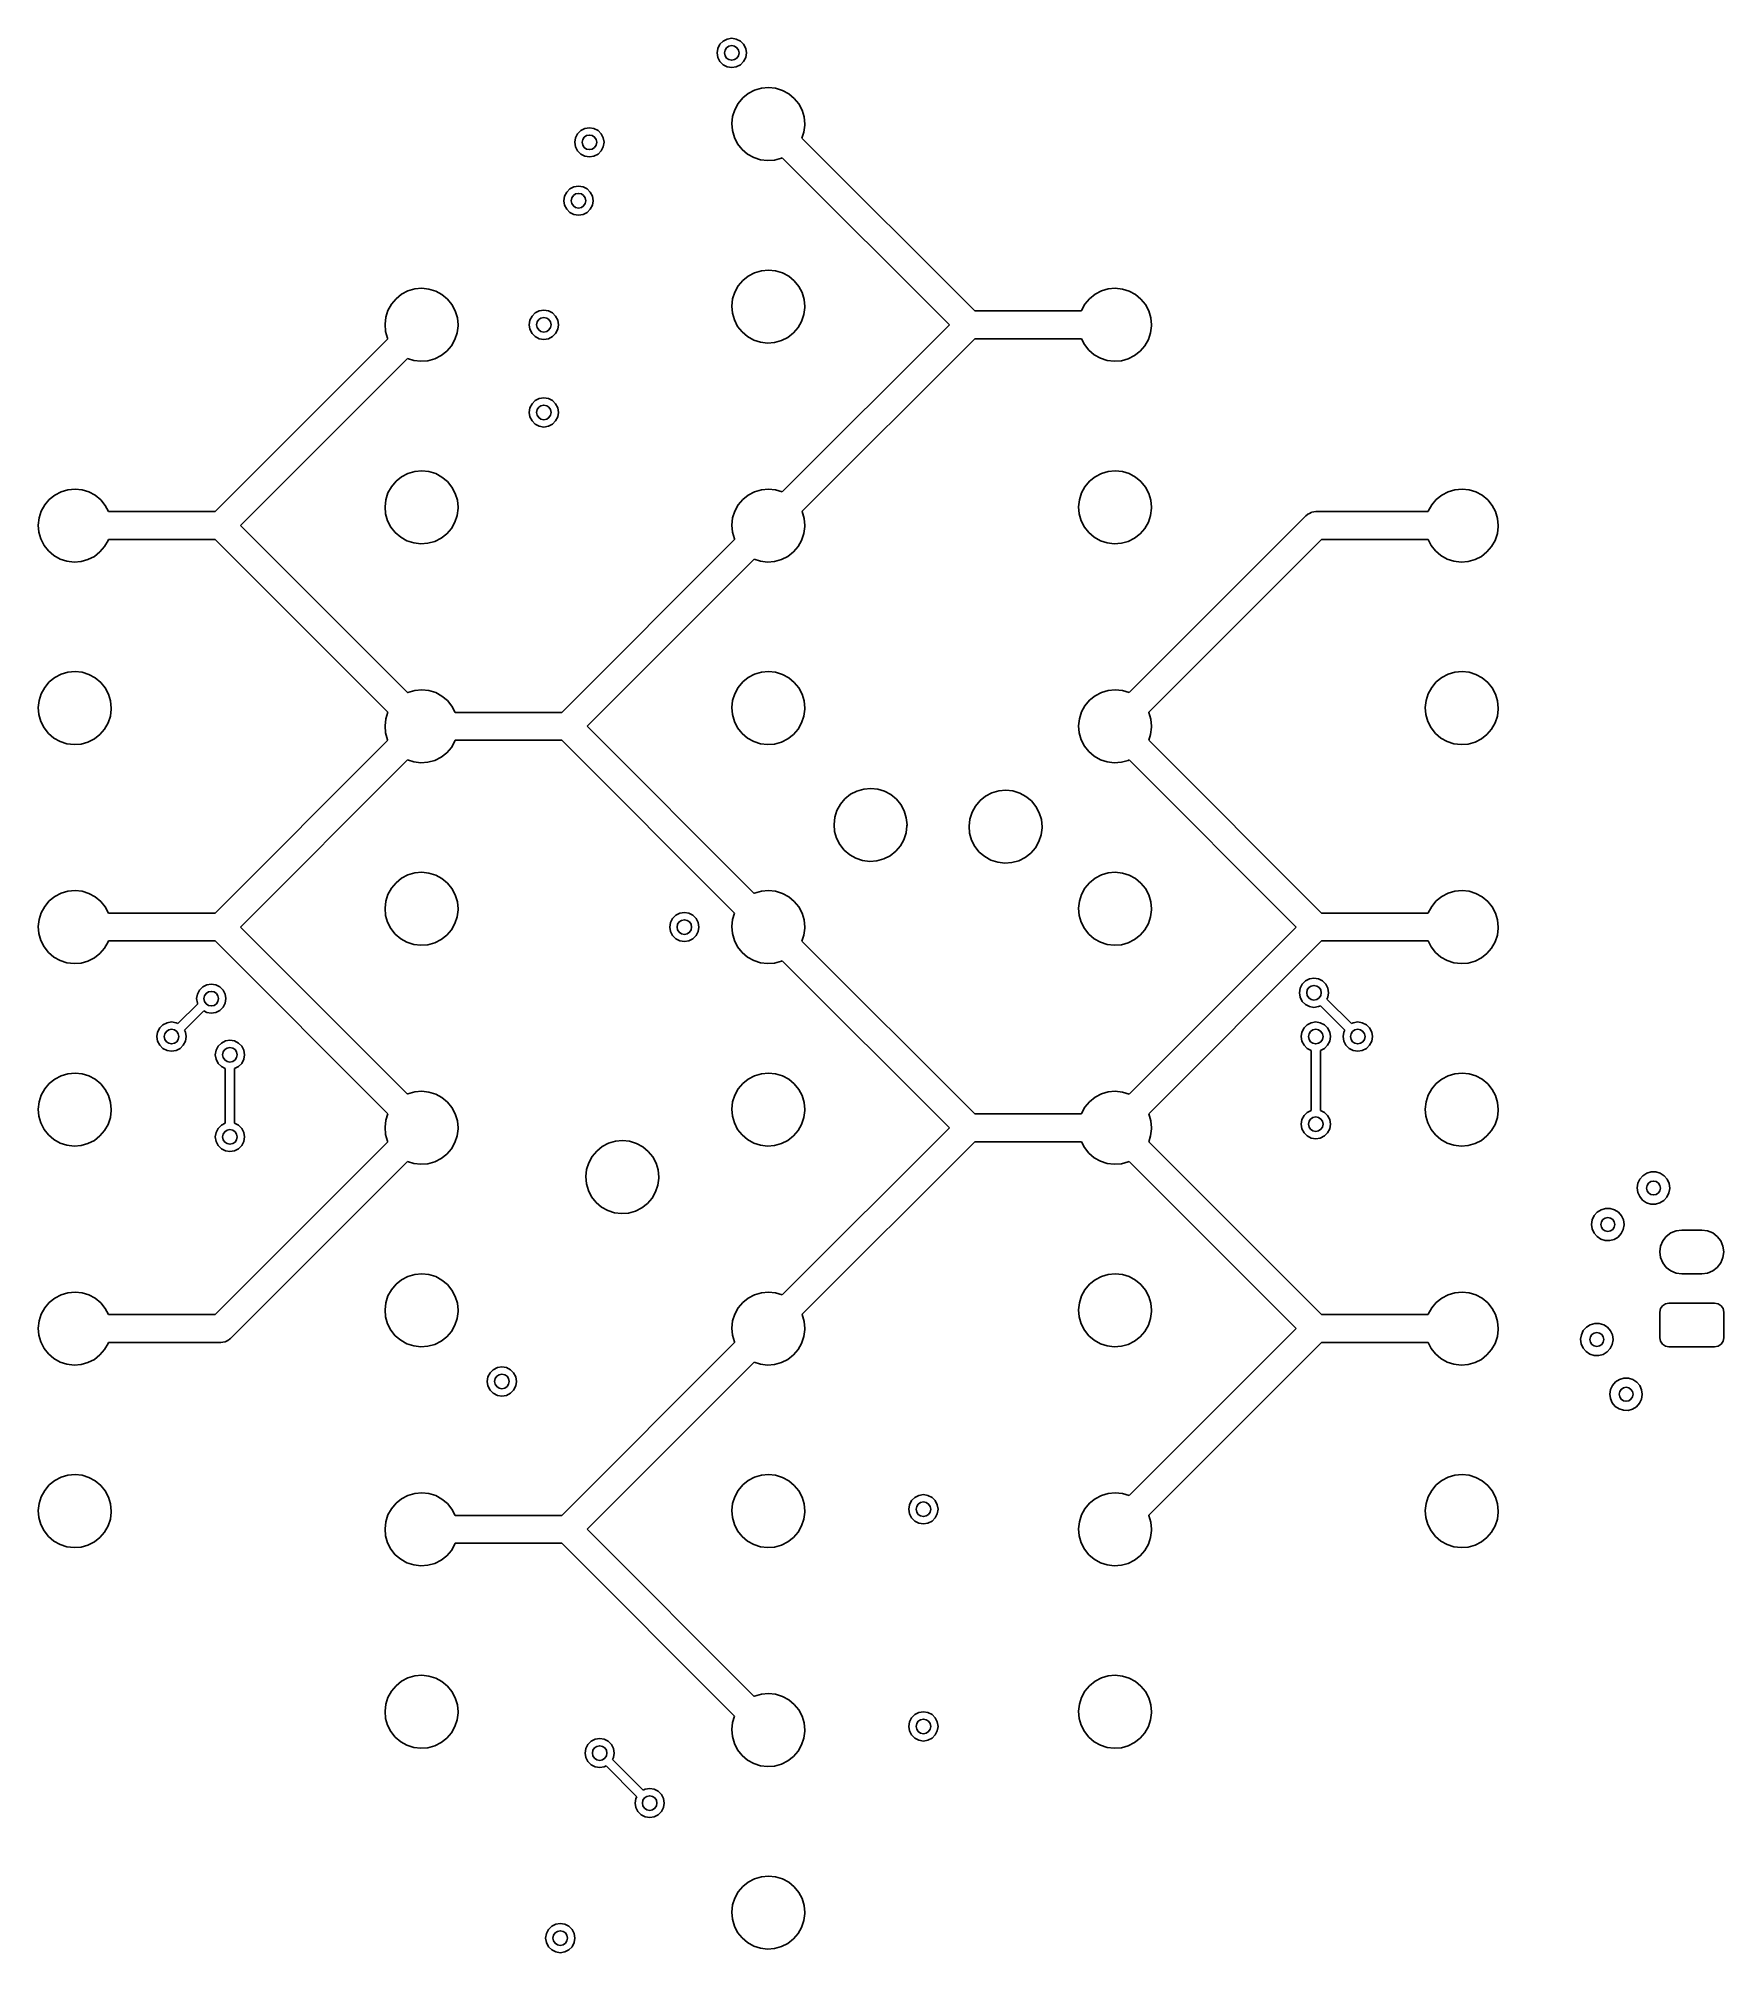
# Model space of a CAD drawing. Extents: x 4.72 to 6.54, y -4.04 to -1.97.
import ezdxf

# ---------------------------------------------------------------- set-up
doc = ezdxf.new("R2010")
doc.units = 0
doc.header["$MEASUREMENT"] = 0
doc.layers.add('BLACK', color=7, linetype='CONTINUOUS')

msp = doc.modelspace()

# ---------------------------------------------------------------- linework, layer by layer
at = {"layer": 'BLACK', "linetype": 'CONTINUOUS'}
for p, q in [((5.45746, -1.98529), (5.4597, -1.9809)), ((5.4597, -1.9809), (5.46318, -1.97742)), ((5.46318, -1.97742), (5.46757, -1.97518)), ((5.46757, -1.97518), (5.47244, -1.97441)), ((5.47244, -1.97441), (5.47731, -1.97518)), ((5.47731, -1.97518), (5.4817, -1.97742)), ((5.4817, -1.97742), (5.48518, -1.9809)), ((5.48518, -1.9809), (5.48742, -1.98529)), ((5.45669, -1.99016), (5.45746, -1.98529)), ((5.45746, -1.99502), (5.45669, -1.99016)), ((5.4597, -1.99941), (5.45746, -1.99502)), ((5.46318, -2.0029), (5.4597, -1.99941)), ((5.46757, -2.00513), (5.46318, -2.0029)), ((5.4817, -2.0029), (5.47731, -2.00513)), ((5.48518, -1.99941), (5.4817, -2.0029)), ((5.48742, -1.99502), (5.48518, -1.99941)), ((5.48742, -1.98529), (5.48819, -1.99016)), ((5.48819, -1.99016), (5.48742, -1.99502)), ((5.47244, -2.00591), (5.46757, -2.00513)), ((5.47731, -2.00513), (5.47244, -2.00591)), ((5.47933, -2.04469), (5.48427, -2.0388)), ((5.48427, -2.0388), (5.49025, -2.03399)), ((5.49025, -2.03399), (5.49706, -2.03043)), ((5.49706, -2.03043), (5.50443, -2.02826)), ((5.50443, -2.02826), (5.51209, -2.02756)), ((5.51209, -2.02756), (5.51973, -2.02836)), ((5.51973, -2.02836), (5.52707, -2.03064)), ((5.52707, -2.03064), (5.53383, -2.03429)), ((5.53383, -2.03429), (5.53975, -2.03919)), ((5.53975, -2.03919), (5.5446, -2.04514)), ((5.47244, -2.06638), (5.4733, -2.05874)), ((5.4733, -2.05874), (5.47562, -2.05142)), ((5.47562, -2.05142), (5.47933, -2.04469)), ((5.5446, -2.04514), (5.54821, -2.05193)), ((5.54821, -2.05193), (5.55043, -2.05928)), ((5.55043, -2.05928), (5.55118, -2.06693)), ((5.30315, -2.08661), (5.30392, -2.08175)), ((5.30392, -2.08175), (5.30616, -2.07736)), ((5.30616, -2.07736), (5.30964, -2.07387)), ((5.30964, -2.07387), (5.31403, -2.07164)), ((5.31403, -2.07164), (5.3189, -2.07087)), ((5.3189, -2.07087), (5.32376, -2.07164)), ((5.32376, -2.07164), (5.32815, -2.07387)), ((5.32815, -2.07387), (5.33164, -2.07736)), ((5.33164, -2.07736), (5.33387, -2.08175)), ((5.33387, -2.08175), (5.33465, -2.08661)), ((5.47309, -2.07404), (5.47244, -2.06638)), ((5.47521, -2.08142), (5.47309, -2.07404)), ((5.47872, -2.08826), (5.47521, -2.08142)), ((5.5502, -2.07565), (5.54809, -2.082)), ((5.54809, -2.082), (5.73456, -2.26846)), ((5.55117, -2.06803), (5.5502, -2.07565)), ((5.55118, -2.06693), (5.55117, -2.06803)), ((5.30392, -2.09148), (5.30315, -2.08661)), ((5.30616, -2.09587), (5.30392, -2.09148)), ((5.30964, -2.09935), (5.30616, -2.09587)), ((5.31403, -2.10159), (5.30964, -2.09935)), ((5.3189, -2.10236), (5.31403, -2.10159)), ((5.32376, -2.10159), (5.3189, -2.10236)), ((5.32815, -2.09935), (5.32376, -2.10159)), ((5.33164, -2.09587), (5.32815, -2.09935)), ((5.33387, -2.09148), (5.33164, -2.09587)), ((5.33465, -2.08661), (5.33387, -2.09148)), ((5.48349, -2.09428), (5.47872, -2.08826)), ((5.48934, -2.09926), (5.48349, -2.09428)), ((5.49605, -2.10301), (5.48934, -2.09926)), ((5.50336, -2.10538), (5.49605, -2.10301)), ((5.51099, -2.10629), (5.50336, -2.10538)), ((5.51865, -2.1057), (5.51099, -2.10629)), ((5.52605, -2.10363), (5.51865, -2.1057)), ((5.52688, -2.10321), (5.52605, -2.10363)), ((5.70713, -2.28346), (5.52688, -2.10321)), ((5.29134, -2.14961), (5.29211, -2.14474)), ((5.29211, -2.14474), (5.29435, -2.14035)), ((5.29435, -2.14035), (5.29783, -2.13687)), ((5.29783, -2.13687), (5.30222, -2.13463)), ((5.30222, -2.13463), (5.30709, -2.13386)), ((5.30709, -2.13386), (5.31195, -2.13463)), ((5.31195, -2.13463), (5.31634, -2.13687)), ((5.31634, -2.13687), (5.31983, -2.14035)), ((5.31983, -2.14035), (5.32206, -2.14474)), ((5.32206, -2.14474), (5.32283, -2.14961)), ((5.29211, -2.15447), (5.29134, -2.14961)), ((5.29435, -2.15886), (5.29211, -2.15447)), ((5.29783, -2.16235), (5.29435, -2.15886)), ((5.30222, -2.16458), (5.29783, -2.16235)), ((5.30709, -2.16535), (5.30222, -2.16458)), ((5.31195, -2.16458), (5.30709, -2.16535)), ((5.31634, -2.16235), (5.31195, -2.16458)), ((5.31983, -2.15886), (5.31634, -2.16235)), ((5.32206, -2.15447), (5.31983, -2.15886)), ((5.32283, -2.14961), (5.32206, -2.15447)), ((5.49025, -2.23084), (5.49706, -2.22728)), ((5.49706, -2.22728), (5.50443, -2.22511)), ((5.50443, -2.22511), (5.51209, -2.22441)), ((5.51209, -2.22441), (5.51973, -2.22521)), ((5.51973, -2.22521), (5.52707, -2.22749)), ((5.52707, -2.22749), (5.53383, -2.23114)), ((5.11025, -2.25534), (5.11624, -2.25052)), ((5.11624, -2.25052), (5.12305, -2.24696)), ((5.12305, -2.24696), (5.13042, -2.24479)), ((5.13042, -2.24479), (5.13807, -2.2441)), ((5.13807, -2.2441), (5.14571, -2.2449)), ((5.14571, -2.2449), (5.15305, -2.24717)), ((5.15305, -2.24717), (5.15981, -2.25083)), ((5.4733, -2.25559), (5.47562, -2.24827)), ((5.47562, -2.24827), (5.47933, -2.24154)), ((5.47933, -2.24154), (5.48427, -2.23565)), ((5.48427, -2.23565), (5.49025, -2.23084)), ((5.53383, -2.23114), (5.53975, -2.23604)), ((5.53975, -2.23604), (5.5446, -2.24199)), ((5.5446, -2.24199), (5.54821, -2.24878)), ((5.54821, -2.24878), (5.55043, -2.25613)), ((5.85828, -2.25534), (5.86427, -2.25052)), ((5.86427, -2.25052), (5.87108, -2.24696)), ((5.87108, -2.24696), (5.87845, -2.24479)), ((5.87845, -2.24479), (5.8861, -2.2441)), ((5.8861, -2.2441), (5.89374, -2.2449)), ((5.89374, -2.2449), (5.90108, -2.24717)), ((5.90108, -2.24717), (5.90784, -2.25083)), ((5.09929, -2.27528), (5.10161, -2.26796)), ((5.10161, -2.26796), (5.10531, -2.26122)), ((5.10531, -2.26122), (5.11025, -2.25534)), ((5.15981, -2.25083), (5.16573, -2.25572)), ((5.16573, -2.25572), (5.17059, -2.26168)), ((5.17059, -2.26168), (5.17419, -2.26846)), ((5.17419, -2.26846), (5.17642, -2.27582)), ((5.25694, -2.27421), (5.26043, -2.27072)), ((5.26043, -2.27072), (5.26482, -2.26849)), ((5.26482, -2.26849), (5.26969, -2.26772)), ((5.26969, -2.26772), (5.27455, -2.26849)), ((5.27455, -2.26849), (5.27894, -2.27072)), ((5.27894, -2.27072), (5.28243, -2.27421)), ((5.47244, -2.26323), (5.4733, -2.25559)), ((5.47309, -2.27089), (5.47244, -2.26323)), ((5.47521, -2.27827), (5.47309, -2.27089)), ((5.55117, -2.26488), (5.5502, -2.2725)), ((5.55043, -2.25613), (5.55118, -2.26378)), ((5.55118, -2.26378), (5.55117, -2.26488)), ((5.73456, -2.26846), (5.84948, -2.26846)), ((5.84948, -2.26846), (5.84964, -2.26796)), ((5.84964, -2.26796), (5.85334, -2.26122)), ((5.85334, -2.26122), (5.85828, -2.25534)), ((5.90784, -2.25083), (5.91376, -2.25572)), ((5.91376, -2.25572), (5.91862, -2.26168)), ((5.91862, -2.26168), (5.92223, -2.26846)), ((5.92223, -2.26846), (5.92445, -2.27582)), ((5.09843, -2.28291), (5.09929, -2.27528)), ((5.09907, -2.29057), (5.09843, -2.28291)), ((5.10119, -2.29796), (5.09907, -2.29057)), ((5.17715, -2.28456), (5.17619, -2.29219)), ((5.17642, -2.27582), (5.17717, -2.28346)), ((5.17717, -2.28346), (5.17715, -2.28456)), ((5.25394, -2.28346), (5.25471, -2.2786)), ((5.25471, -2.28833), (5.25394, -2.28346)), ((5.25471, -2.2786), (5.25694, -2.27421)), ((5.25694, -2.29272), (5.25471, -2.28833)), ((5.28243, -2.27421), (5.28466, -2.2786)), ((5.28466, -2.28833), (5.28243, -2.29272)), ((5.28466, -2.2786), (5.28543, -2.28346)), ((5.28543, -2.28346), (5.28466, -2.28833)), ((5.47872, -2.28511), (5.47521, -2.27827)), ((5.48349, -2.29113), (5.47872, -2.28511)), ((5.48934, -2.29611), (5.48349, -2.29113)), ((5.52693, -2.46366), (5.70713, -2.28346)), ((5.54398, -2.28647), (5.53896, -2.29229)), ((5.54778, -2.27979), (5.54398, -2.28647)), ((5.5502, -2.2725), (5.54778, -2.27979)), ((5.92518, -2.28456), (5.92422, -2.29219)), ((5.92445, -2.27582), (5.9252, -2.28346)), ((5.9252, -2.28346), (5.92518, -2.28456)), ((4.91505, -2.485), (5.1015, -2.29855)), ((5.1015, -2.29855), (5.10119, -2.29796)), ((5.16495, -2.31198), (5.15889, -2.31671)), ((5.16997, -2.30616), (5.16495, -2.31198)), ((5.17376, -2.29948), (5.16997, -2.30616)), ((5.17619, -2.29219), (5.17376, -2.29948)), ((5.26043, -2.29621), (5.25694, -2.29272)), ((5.26482, -2.29844), (5.26043, -2.29621)), ((5.26969, -2.29921), (5.26482, -2.29844)), ((5.27455, -2.29844), (5.26969, -2.29921)), ((5.27894, -2.29621), (5.27455, -2.29844)), ((5.28243, -2.29272), (5.27894, -2.29621)), ((5.49605, -2.29986), (5.48934, -2.29611)), ((5.50336, -2.30223), (5.49605, -2.29986)), ((5.51099, -2.30314), (5.50336, -2.30223)), ((5.51865, -2.30255), (5.51099, -2.30314)), ((5.52605, -2.30049), (5.51865, -2.30255)), ((5.53291, -2.29702), (5.52605, -2.30049)), ((5.53896, -2.29229), (5.53291, -2.29702)), ((5.73456, -2.29846), (5.54815, -2.48488)), ((5.84948, -2.29846), (5.73456, -2.29846)), ((5.85273, -2.30479), (5.84948, -2.29846)), ((5.85751, -2.31081), (5.85273, -2.30479)), ((5.86336, -2.31579), (5.85751, -2.31081)), ((5.91298, -2.31198), (5.90692, -2.31671)), ((5.918, -2.30616), (5.91298, -2.31198)), ((5.92179, -2.29948), (5.918, -2.30616)), ((5.92422, -2.29219), (5.92179, -2.29948)), ((5.12271, -2.31976), (4.94247, -2.5)), ((5.12934, -2.32192), (5.12271, -2.31976)), ((5.13697, -2.32283), (5.12934, -2.32192)), ((5.14463, -2.32224), (5.13697, -2.32283)), ((5.15203, -2.32017), (5.14463, -2.32224)), ((5.15889, -2.31671), (5.15203, -2.32017)), ((5.87007, -2.31954), (5.86336, -2.31579)), ((5.87737, -2.32192), (5.87007, -2.31954)), ((5.885, -2.32283), (5.87737, -2.32192)), ((5.89266, -2.32224), (5.885, -2.32283)), ((5.90006, -2.32017), (5.89266, -2.32224)), ((5.90692, -2.31671), (5.90006, -2.32017)), ((5.25394, -2.37795), (5.25471, -2.37309)), ((5.25471, -2.37309), (5.25694, -2.3687)), ((5.25694, -2.3687), (5.26043, -2.36521)), ((5.26043, -2.36521), (5.26482, -2.36298)), ((5.26482, -2.36298), (5.26969, -2.3622)), ((5.26969, -2.3622), (5.27455, -2.36298)), ((5.27455, -2.36298), (5.27894, -2.36521)), ((5.27894, -2.36521), (5.28243, -2.3687)), ((5.28243, -2.3687), (5.28466, -2.37309)), ((5.28466, -2.37309), (5.28543, -2.37795)), ((5.25471, -2.38282), (5.25394, -2.37795)), ((5.25694, -2.38721), (5.25471, -2.38282)), ((5.26043, -2.39069), (5.25694, -2.38721)), ((5.26482, -2.39293), (5.26043, -2.39069)), ((5.26969, -2.3937), (5.26482, -2.39293)), ((5.27455, -2.39293), (5.26969, -2.3937)), ((5.27894, -2.39069), (5.27455, -2.39293)), ((5.28243, -2.38721), (5.27894, -2.39069)), ((5.28466, -2.38282), (5.28243, -2.38721)), ((5.28543, -2.37795), (5.28466, -2.38282)), ((5.10531, -2.45807), (5.11025, -2.45219)), ((5.11025, -2.45219), (5.11624, -2.44737)), ((5.11624, -2.44737), (5.12305, -2.44381)), ((5.12305, -2.44381), (5.13042, -2.44164)), ((5.13042, -2.44164), (5.13807, -2.44095)), ((5.13807, -2.44095), (5.14571, -2.44175)), ((5.14571, -2.44175), (5.15305, -2.44402)), ((5.15305, -2.44402), (5.15981, -2.44768)), ((5.15981, -2.44768), (5.16573, -2.45257)), ((5.16573, -2.45257), (5.17059, -2.45853)), ((5.85334, -2.45807), (5.85828, -2.45219)), ((5.85828, -2.45219), (5.86427, -2.44737)), ((5.86427, -2.44737), (5.87108, -2.44381)), ((5.87108, -2.44381), (5.87845, -2.44164)), ((5.87845, -2.44164), (5.8861, -2.44095)), ((5.8861, -2.44095), (5.89374, -2.44175)), ((5.89374, -2.44175), (5.90108, -2.44402)), ((5.90108, -2.44402), (5.90784, -2.44768)), ((5.90784, -2.44768), (5.91376, -2.45257)), ((5.91376, -2.45257), (5.91862, -2.45853)), ((4.72759, -2.48449), (4.73129, -2.47776)), ((4.73129, -2.47776), (4.73623, -2.47187)), ((4.73623, -2.47187), (4.74222, -2.46706)), ((4.74222, -2.46706), (4.74903, -2.4635)), ((4.74903, -2.4635), (4.7564, -2.46133)), ((4.7564, -2.46133), (4.76405, -2.46063)), ((4.76405, -2.46063), (4.7717, -2.46143)), ((4.7717, -2.46143), (4.77904, -2.46371)), ((4.77904, -2.46371), (4.7858, -2.46736)), ((4.7858, -2.46736), (4.79172, -2.47226)), ((4.79172, -2.47226), (4.79657, -2.47821)), ((5.09843, -2.47977), (5.09929, -2.47213)), ((5.09929, -2.47213), (5.10161, -2.46481)), ((5.10161, -2.46481), (5.10531, -2.45807)), ((5.17059, -2.45853), (5.17419, -2.46531)), ((5.17419, -2.46531), (5.17642, -2.47267)), ((5.17642, -2.47267), (5.17717, -2.48031)), ((5.47562, -2.48449), (5.47933, -2.47776)), ((5.47933, -2.47776), (5.48427, -2.47187)), ((5.48427, -2.47187), (5.49025, -2.46706)), ((5.49025, -2.46706), (5.49706, -2.4635)), ((5.49706, -2.4635), (5.50443, -2.46133)), ((5.50443, -2.46133), (5.51209, -2.46063)), ((5.51209, -2.46063), (5.51973, -2.46143)), ((5.51973, -2.46143), (5.52693, -2.46366)), ((5.84646, -2.47977), (5.84732, -2.47213)), ((5.84732, -2.47213), (5.84964, -2.46481)), ((5.84964, -2.46481), (5.85334, -2.45807)), ((5.91862, -2.45853), (5.92223, -2.46531)), ((5.92223, -2.46531), (5.92445, -2.47267)), ((5.92445, -2.47267), (5.9252, -2.48031)), ((6.22366, -2.48449), (6.22736, -2.47776)), ((6.22736, -2.47776), (6.2323, -2.47187)), ((6.2323, -2.47187), (6.23828, -2.46706)), ((6.23828, -2.46706), (6.24509, -2.4635)), ((6.24509, -2.4635), (6.25247, -2.46133)), ((6.25247, -2.46133), (6.26012, -2.46063)), ((6.26012, -2.46063), (6.26776, -2.46143)), ((6.26776, -2.46143), (6.2751, -2.46371)), ((6.2751, -2.46371), (6.28186, -2.46736)), ((6.28186, -2.46736), (6.28778, -2.47226)), ((6.28778, -2.47226), (6.29263, -2.47821)), ((4.72441, -2.49945), (4.72527, -2.49181)), ((4.72527, -2.49181), (4.72759, -2.48449)), ((4.79657, -2.47821), (4.80018, -2.485)), ((4.80018, -2.485), (4.80018, -2.485)), ((4.80018, -2.485), (4.91505, -2.485)), ((5.09907, -2.48742), (5.09843, -2.47977)), ((5.10119, -2.49481), (5.09907, -2.48742)), ((5.1047, -2.50164), (5.10119, -2.49481)), ((5.17376, -2.49633), (5.16997, -2.50301)), ((5.17619, -2.48904), (5.17376, -2.49633)), ((5.17715, -2.48141), (5.17619, -2.48904)), ((5.17717, -2.48031), (5.17715, -2.48141)), ((5.47244, -2.49945), (5.4733, -2.49181)), ((5.4733, -2.49181), (5.47562, -2.48449)), ((5.54815, -2.48488), (5.54821, -2.485)), ((5.54821, -2.485), (5.55043, -2.49235)), ((5.55043, -2.49235), (5.55118, -2.5)), ((5.8471, -2.48742), (5.84646, -2.47977)), ((5.84922, -2.49481), (5.8471, -2.48742)), ((5.85273, -2.50164), (5.84922, -2.49481)), ((5.90095, -2.6802), (6.09176, -2.48939)), ((5.92179, -2.49633), (5.918, -2.50301)), ((5.92422, -2.48904), (5.92179, -2.49633)), ((5.92518, -2.48141), (5.92422, -2.48904)), ((5.9252, -2.48031), (5.92518, -2.48141)), ((6.09176, -2.48939), (6.09293, -2.48841)), ((6.09293, -2.48841), (6.09317, -2.48815)), ((6.09317, -2.48815), (6.09336, -2.48804)), ((6.09336, -2.48804), (6.09374, -2.48773)), ((6.09374, -2.48773), (6.09564, -2.48681)), ((6.09564, -2.48681), (6.0975, -2.48581)), ((6.0975, -2.48581), (6.09786, -2.48575)), ((6.09786, -2.48575), (6.09818, -2.4856)), ((6.09818, -2.4856), (6.10028, -2.48535)), ((6.10028, -2.48535), (6.10236, -2.485)), ((6.10236, -2.485), (6.22349, -2.485)), ((6.22349, -2.485), (6.22366, -2.48449)), ((6.29263, -2.47821), (6.29624, -2.485)), ((6.29624, -2.485), (6.29846, -2.49235)), ((6.29846, -2.49235), (6.29921, -2.5)), ((4.72506, -2.50711), (4.72441, -2.49945)), ((4.72717, -2.51449), (4.72506, -2.50711)), ((4.73069, -2.52133), (4.72717, -2.51449)), ((4.79975, -2.51601), (4.79595, -2.52269)), ((4.80008, -2.515), (4.79975, -2.51601)), ((4.91505, -2.515), (4.80008, -2.515)), ((5.10148, -2.70143), (4.91505, -2.515)), ((4.94247, -2.5), (5.12269, -2.68022)), ((5.10947, -2.50766), (5.1047, -2.50164)), ((5.11533, -2.51264), (5.10947, -2.50766)), ((5.12203, -2.51639), (5.11533, -2.51264)), ((5.12934, -2.51877), (5.12203, -2.51639)), ((5.13697, -2.51968), (5.12934, -2.51877)), ((5.14463, -2.51909), (5.13697, -2.51968)), ((5.15203, -2.51702), (5.14463, -2.51909)), ((5.15889, -2.51356), (5.15203, -2.51702)), ((5.16495, -2.50883), (5.15889, -2.51356)), ((5.16997, -2.50301), (5.16495, -2.50883)), ((5.28906, -2.70154), (5.47551, -2.51509)), ((5.47309, -2.50711), (5.47244, -2.49945)), ((5.47521, -2.51449), (5.47309, -2.50711)), ((5.47551, -2.51509), (5.47521, -2.51449)), ((5.54778, -2.51601), (5.54398, -2.52269)), ((5.5502, -2.50872), (5.54778, -2.51601)), ((5.55117, -2.5011), (5.5502, -2.50872)), ((5.55118, -2.5), (5.55117, -2.5011)), ((5.85751, -2.50766), (5.85273, -2.50164)), ((5.86336, -2.51264), (5.85751, -2.50766)), ((5.87007, -2.51639), (5.86336, -2.51264)), ((5.87737, -2.51877), (5.87007, -2.51639)), ((5.885, -2.51968), (5.87737, -2.51877)), ((5.89266, -2.51909), (5.885, -2.51968)), ((5.90006, -2.51702), (5.89266, -2.51909)), ((5.90692, -2.51356), (5.90006, -2.51702)), ((5.91298, -2.50883), (5.90692, -2.51356)), ((5.918, -2.50301), (5.91298, -2.50883)), ((6.10858, -2.515), (5.92216, -2.70141)), ((6.2235, -2.515), (6.10858, -2.515)), ((6.22675, -2.52133), (6.2235, -2.515)), ((6.29581, -2.51601), (6.29201, -2.52269)), ((6.29823, -2.50872), (6.29581, -2.51601)), ((6.2992, -2.5011), (6.29823, -2.50872)), ((6.29921, -2.5), (6.2992, -2.5011)), ((4.73546, -2.52735), (4.73069, -2.52133)), ((4.74131, -2.53233), (4.73546, -2.52735)), ((4.74802, -2.53608), (4.74131, -2.53233)), ((4.75533, -2.53845), (4.74802, -2.53608)), ((4.76296, -2.53936), (4.75533, -2.53845)), ((4.77062, -2.53877), (4.76296, -2.53936)), ((4.77802, -2.53671), (4.77062, -2.53877)), ((4.78488, -2.53324), (4.77802, -2.53671)), ((4.79093, -2.52851), (4.78488, -2.53324)), ((4.79595, -2.52269), (4.79093, -2.52851)), ((5.49673, -2.5363), (5.31649, -2.71654)), ((5.50336, -2.53845), (5.49673, -2.5363)), ((5.51099, -2.53936), (5.50336, -2.53845)), ((5.51865, -2.53877), (5.51099, -2.53936)), ((5.52605, -2.53671), (5.51865, -2.53877)), ((5.53291, -2.53324), (5.52605, -2.53671)), ((5.53896, -2.52851), (5.53291, -2.53324)), ((5.54398, -2.52269), (5.53896, -2.52851)), ((6.23152, -2.52735), (6.22675, -2.52133)), ((6.23737, -2.53233), (6.23152, -2.52735)), ((6.24408, -2.53608), (6.23737, -2.53233)), ((6.25139, -2.53845), (6.24408, -2.53608)), ((6.25902, -2.53936), (6.25139, -2.53845)), ((6.26668, -2.53877), (6.25902, -2.53936)), ((6.27408, -2.53671), (6.26668, -2.53877)), ((6.28094, -2.53324), (6.27408, -2.53671)), ((6.28699, -2.52851), (6.28094, -2.53324)), ((6.29201, -2.52269), (6.28699, -2.52851)), ((4.74222, -2.66391), (4.74903, -2.66035)), ((4.74903, -2.66035), (4.7564, -2.65818)), ((4.7564, -2.65818), (4.76405, -2.65748)), ((4.76405, -2.65748), (4.7717, -2.65828)), ((4.7717, -2.65828), (4.77904, -2.66056)), ((4.77904, -2.66056), (4.7858, -2.66421)), ((5.49025, -2.66391), (5.49706, -2.66035)), ((5.49706, -2.66035), (5.50443, -2.65818)), ((5.50443, -2.65818), (5.51209, -2.65748)), ((5.51209, -2.65748), (5.51973, -2.65828)), ((5.51973, -2.65828), (5.52707, -2.66056)), ((5.52707, -2.66056), (5.53383, -2.66421)), ((6.23828, -2.66391), (6.24509, -2.66035)), ((6.24509, -2.66035), (6.25247, -2.65818)), ((6.25247, -2.65818), (6.26012, -2.65748)), ((6.26012, -2.65748), (6.26776, -2.65828)), ((6.26776, -2.65828), (6.2751, -2.66056)), ((6.2751, -2.66056), (6.28186, -2.66421)), ((4.72527, -2.68866), (4.72759, -2.68134)), ((4.72759, -2.68134), (4.73129, -2.67461)), ((4.73129, -2.67461), (4.73623, -2.66872)), ((4.73623, -2.66872), (4.74222, -2.66391)), ((4.7858, -2.66421), (4.79172, -2.66911)), ((4.79172, -2.66911), (4.79657, -2.67506)), ((4.79657, -2.67506), (4.80018, -2.68185)), ((4.80018, -2.68185), (4.8024, -2.6892)), ((5.12269, -2.68022), (5.12305, -2.68003)), ((5.12305, -2.68003), (5.13042, -2.67786)), ((5.13042, -2.67786), (5.13807, -2.67717)), ((5.13807, -2.67717), (5.14571, -2.67797)), ((5.14571, -2.67797), (5.15305, -2.68024)), ((5.15305, -2.68024), (5.15981, -2.6839)), ((5.15981, -2.6839), (5.16573, -2.68879)), ((5.4733, -2.68866), (5.47562, -2.68134)), ((5.47562, -2.68134), (5.47933, -2.67461)), ((5.47933, -2.67461), (5.48427, -2.66872)), ((5.48427, -2.66872), (5.49025, -2.66391)), ((5.53383, -2.66421), (5.53975, -2.66911)), ((5.53975, -2.66911), (5.5446, -2.67506)), ((5.5446, -2.67506), (5.54821, -2.68185)), ((5.54821, -2.68185), (5.55043, -2.6892)), ((5.85828, -2.68841), (5.86427, -2.68359)), ((5.86427, -2.68359), (5.87108, -2.68003)), ((5.87108, -2.68003), (5.87845, -2.67786)), ((5.87845, -2.67786), (5.8861, -2.67717)), ((5.8861, -2.67717), (5.89374, -2.67797)), ((5.89374, -2.67797), (5.90095, -2.6802)), ((6.22133, -2.68866), (6.22366, -2.68134)), ((6.22366, -2.68134), (6.22736, -2.67461)), ((6.22736, -2.67461), (6.2323, -2.66872)), ((6.2323, -2.66872), (6.23828, -2.66391)), ((6.28186, -2.66421), (6.28778, -2.66911)), ((6.28778, -2.66911), (6.29263, -2.67506)), ((6.29263, -2.67506), (6.29624, -2.68185)), ((6.29624, -2.68185), (6.29846, -2.6892)), ((4.72441, -2.6963), (4.72527, -2.68866)), ((4.72506, -2.70396), (4.72441, -2.6963)), ((4.72717, -2.71134), (4.72506, -2.70396)), ((4.80313, -2.69795), (4.80217, -2.70557)), ((4.8024, -2.6892), (4.80315, -2.69685)), ((4.80315, -2.69685), (4.80313, -2.69795)), ((5.09929, -2.70835), (5.10148, -2.70143)), ((5.16573, -2.68879), (5.17059, -2.69475)), ((5.17059, -2.69475), (5.17419, -2.70153)), ((5.17419, -2.70153), (5.1742, -2.70154)), ((5.1742, -2.70154), (5.28906, -2.70154)), ((5.47244, -2.6963), (5.4733, -2.68866)), ((5.47309, -2.70396), (5.47244, -2.6963)), ((5.47521, -2.71134), (5.47309, -2.70396)), ((5.55117, -2.69795), (5.5502, -2.70557)), ((5.55043, -2.6892), (5.55118, -2.69685)), ((5.55118, -2.69685), (5.55117, -2.69795)), ((5.84732, -2.70835), (5.84964, -2.70103)), ((5.84964, -2.70103), (5.85334, -2.69429)), ((5.85334, -2.69429), (5.85828, -2.68841)), ((5.92216, -2.70141), (5.92223, -2.70153)), ((5.92223, -2.70153), (5.92445, -2.70889)), ((6.22048, -2.6963), (6.22133, -2.68866)), ((6.22112, -2.70396), (6.22048, -2.6963)), ((6.22324, -2.71134), (6.22112, -2.70396)), ((6.2992, -2.69795), (6.29823, -2.70557)), ((6.29846, -2.6892), (6.29921, -2.69685)), ((6.29921, -2.69685), (6.2992, -2.69795)), ((4.73069, -2.71818), (4.72717, -2.71134)), ((4.73546, -2.7242), (4.73069, -2.71818)), ((4.74131, -2.72918), (4.73546, -2.7242)), ((4.79093, -2.72536), (4.78488, -2.73009)), ((4.79595, -2.71954), (4.79093, -2.72536)), ((4.79975, -2.71286), (4.79595, -2.71954)), ((4.80217, -2.70557), (4.79975, -2.71286)), ((5.09843, -2.71599), (5.09929, -2.70835)), ((5.09907, -2.72364), (5.09843, -2.71599)), ((5.10119, -2.73103), (5.09907, -2.72364)), ((5.31649, -2.71654), (5.49671, -2.89675)), ((5.47872, -2.71818), (5.47521, -2.71134)), ((5.48349, -2.7242), (5.47872, -2.71818)), ((5.48934, -2.72918), (5.48349, -2.7242)), ((5.53896, -2.72536), (5.53291, -2.73009)), ((5.54398, -2.71954), (5.53896, -2.72536)), ((5.54778, -2.71286), (5.54398, -2.71954)), ((5.5502, -2.70557), (5.54778, -2.71286)), ((5.84646, -2.71599), (5.84732, -2.70835)), ((5.8471, -2.72364), (5.84646, -2.71599)), ((5.84922, -2.73103), (5.8471, -2.72364)), ((5.92422, -2.72526), (5.92211, -2.7316)), ((5.92518, -2.71763), (5.92422, -2.72526)), ((5.92445, -2.70889), (5.9252, -2.71654)), ((5.9252, -2.71654), (5.92518, -2.71763)), ((6.22675, -2.71818), (6.22324, -2.71134)), ((6.23152, -2.7242), (6.22675, -2.71818)), ((6.23737, -2.72918), (6.23152, -2.7242)), ((6.28699, -2.72536), (6.28094, -2.73009)), ((6.29201, -2.71954), (6.28699, -2.72536)), ((6.29581, -2.71286), (6.29201, -2.71954)), ((6.29823, -2.70557), (6.29581, -2.71286)), ((4.74802, -2.73293), (4.74131, -2.72918)), ((4.75533, -2.7353), (4.74802, -2.73293)), ((4.76296, -2.73621), (4.75533, -2.7353)), ((4.77062, -2.73562), (4.76296, -2.73621)), ((4.77802, -2.73356), (4.77062, -2.73562)), ((4.78488, -2.73009), (4.77802, -2.73356)), ((4.91505, -2.91807), (5.1015, -2.73162)), ((5.1015, -2.73162), (5.10119, -2.73103)), ((5.16495, -2.74505), (5.15889, -2.74978)), ((5.16997, -2.73923), (5.16495, -2.74505)), ((5.17376, -2.73255), (5.16997, -2.73923)), ((5.1741, -2.73154), (5.17376, -2.73255)), ((5.28906, -2.73154), (5.1741, -2.73154)), ((5.4755, -2.91797), (5.28906, -2.73154)), ((5.49605, -2.73293), (5.48934, -2.72918)), ((5.50336, -2.7353), (5.49605, -2.73293)), ((5.51099, -2.73621), (5.50336, -2.7353)), ((5.51865, -2.73562), (5.51099, -2.73621)), ((5.52605, -2.73356), (5.51865, -2.73562)), ((5.53291, -2.73009), (5.52605, -2.73356)), ((5.85273, -2.73786), (5.84922, -2.73103)), ((5.85751, -2.74388), (5.85273, -2.73786)), ((5.86336, -2.74886), (5.85751, -2.74388)), ((5.92211, -2.7316), (6.10858, -2.91807)), ((6.24408, -2.73293), (6.23737, -2.72918)), ((6.25139, -2.7353), (6.24408, -2.73293)), ((6.25902, -2.73621), (6.25139, -2.7353)), ((6.26668, -2.73562), (6.25902, -2.73621)), ((6.27408, -2.73356), (6.26668, -2.73562)), ((6.28094, -2.73009), (6.27408, -2.73356)), ((5.12271, -2.75283), (4.94247, -2.93307)), ((5.12934, -2.75499), (5.12271, -2.75283)), ((5.13697, -2.7559), (5.12934, -2.75499)), ((5.14463, -2.75531), (5.13697, -2.7559)), ((5.15203, -2.75324), (5.14463, -2.75531)), ((5.15889, -2.74978), (5.15203, -2.75324)), ((5.87007, -2.75261), (5.86336, -2.74886)), ((5.87737, -2.75499), (5.87007, -2.75261)), ((5.885, -2.7559), (5.87737, -2.75499)), ((5.89266, -2.75531), (5.885, -2.7559)), ((5.90006, -2.75324), (5.89266, -2.75531)), ((5.9009, -2.75282), (5.90006, -2.75324)), ((6.08115, -2.93307), (5.9009, -2.75282)), ((5.60049, -2.78989), (5.6073, -2.78633)), ((5.6073, -2.78633), (5.61467, -2.78416)), ((5.61467, -2.78416), (5.62232, -2.78347)), ((5.62232, -2.78347), (5.62996, -2.78427)), ((5.62996, -2.78427), (5.6373, -2.78654)), ((5.6373, -2.78654), (5.64406, -2.7902)), ((5.75297, -2.7883), (5.76034, -2.78613)), ((5.76034, -2.78613), (5.76799, -2.78543)), ((5.76799, -2.78543), (5.77563, -2.78624)), ((5.77563, -2.78624), (5.78297, -2.78851)), ((5.58354, -2.81465), (5.58586, -2.80733)), ((5.58586, -2.80733), (5.58956, -2.80059)), ((5.58956, -2.80059), (5.5945, -2.79471)), ((5.5945, -2.79471), (5.60049, -2.78989)), ((5.64406, -2.7902), (5.64998, -2.79509)), ((5.64998, -2.79509), (5.65484, -2.80105)), ((5.65484, -2.80105), (5.65845, -2.80783)), ((5.65845, -2.80783), (5.66067, -2.81519)), ((5.73153, -2.80929), (5.73523, -2.80256)), ((5.73523, -2.80256), (5.74017, -2.79667)), ((5.74017, -2.79667), (5.74616, -2.79186)), ((5.74616, -2.79186), (5.75297, -2.7883)), ((5.78297, -2.78851), (5.78973, -2.79216)), ((5.78973, -2.79216), (5.79565, -2.79706)), ((5.79565, -2.79706), (5.80051, -2.80302)), ((5.80051, -2.80302), (5.80412, -2.8098)), ((5.58268, -2.82228), (5.58354, -2.81465)), ((5.58332, -2.82994), (5.58268, -2.82228)), ((5.6614, -2.82393), (5.66044, -2.83156)), ((5.66067, -2.81519), (5.66142, -2.82283)), ((5.66142, -2.82283), (5.6614, -2.82393)), ((5.72835, -2.82425), (5.72921, -2.81662)), ((5.72899, -2.83191), (5.72835, -2.82425)), ((5.72921, -2.81662), (5.73153, -2.80929)), ((5.80412, -2.8098), (5.80634, -2.81716)), ((5.80707, -2.8259), (5.80611, -2.83353)), ((5.80634, -2.81716), (5.80709, -2.8248)), ((5.80709, -2.8248), (5.80707, -2.8259)), ((5.58544, -2.83733), (5.58332, -2.82994)), ((5.58895, -2.84416), (5.58544, -2.83733)), ((5.59373, -2.85018), (5.58895, -2.84416)), ((5.65422, -2.84553), (5.6492, -2.85135)), ((5.65801, -2.83885), (5.65422, -2.84553)), ((5.66044, -2.83156), (5.65801, -2.83885)), ((5.73111, -2.8393), (5.72899, -2.83191)), ((5.73462, -2.84613), (5.73111, -2.8393)), ((5.7394, -2.85215), (5.73462, -2.84613)), ((5.79989, -2.8475), (5.79487, -2.85331)), ((5.80368, -2.84082), (5.79989, -2.8475)), ((5.80611, -2.83353), (5.80368, -2.84082)), ((5.59958, -2.85516), (5.59373, -2.85018)), ((5.60629, -2.85891), (5.59958, -2.85516)), ((5.61359, -2.86129), (5.60629, -2.85891)), ((5.62122, -2.8622), (5.61359, -2.86129)), ((5.62888, -2.86161), (5.62122, -2.8622)), ((5.63628, -2.85954), (5.62888, -2.86161)), ((5.64314, -2.85608), (5.63628, -2.85954)), ((5.6492, -2.85135), (5.64314, -2.85608)), ((5.74525, -2.85713), (5.7394, -2.85215)), ((5.75195, -2.86088), (5.74525, -2.85713)), ((5.75926, -2.86325), (5.75195, -2.86088)), ((5.76689, -2.86416), (5.75926, -2.86325)), ((5.77455, -2.86358), (5.76689, -2.86416)), ((5.78195, -2.86151), (5.77455, -2.86358)), ((5.78881, -2.85804), (5.78195, -2.86151)), ((5.79487, -2.85331), (5.78881, -2.85804)), ((5.10531, -2.89114), (5.11025, -2.88526)), ((5.11025, -2.88526), (5.11624, -2.88044)), ((5.11624, -2.88044), (5.12305, -2.87688)), ((5.12305, -2.87688), (5.13042, -2.87471)), ((5.13042, -2.87471), (5.13807, -2.87402)), ((5.13807, -2.87402), (5.14571, -2.87482)), ((5.14571, -2.87482), (5.15305, -2.87709)), ((5.15305, -2.87709), (5.15981, -2.88075)), ((5.15981, -2.88075), (5.16573, -2.88564)), ((5.16573, -2.88564), (5.17059, -2.8916)), ((5.85334, -2.89114), (5.85828, -2.88526)), ((5.85828, -2.88526), (5.86427, -2.88044)), ((5.86427, -2.88044), (5.87108, -2.87688)), ((5.87108, -2.87688), (5.87845, -2.87471)), ((5.87845, -2.87471), (5.8861, -2.87402)), ((5.8861, -2.87402), (5.89374, -2.87482)), ((5.89374, -2.87482), (5.90108, -2.87709)), ((5.90108, -2.87709), (5.90784, -2.88075)), ((5.90784, -2.88075), (5.91376, -2.88564)), ((5.91376, -2.88564), (5.91862, -2.8916)), ((4.72759, -2.91756), (4.73129, -2.91083)), ((4.73129, -2.91083), (4.73623, -2.90494)), ((4.73623, -2.90494), (4.74222, -2.90013)), ((4.74222, -2.90013), (4.74903, -2.89657)), ((4.74903, -2.89657), (4.7564, -2.8944)), ((4.7564, -2.8944), (4.76405, -2.8937)), ((4.76405, -2.8937), (4.7717, -2.8945)), ((4.7717, -2.8945), (4.77904, -2.89678)), ((4.77904, -2.89678), (4.7858, -2.90043)), ((4.7858, -2.90043), (4.79172, -2.90533)), ((4.79172, -2.90533), (4.79657, -2.91128)), ((4.79657, -2.91128), (4.80018, -2.91807)), ((5.09843, -2.91284), (5.09929, -2.9052)), ((5.09929, -2.9052), (5.10161, -2.89788)), ((5.10161, -2.89788), (5.10531, -2.89114)), ((5.17059, -2.8916), (5.17419, -2.89838)), ((5.17419, -2.89838), (5.17642, -2.90574)), ((5.17642, -2.90574), (5.17717, -2.91339)), ((5.49671, -2.89675), (5.49706, -2.89657)), ((5.49706, -2.89657), (5.50443, -2.8944)), ((5.50443, -2.8944), (5.51209, -2.8937)), ((5.51209, -2.8937), (5.51973, -2.8945)), ((5.51973, -2.8945), (5.52707, -2.89678)), ((5.52707, -2.89678), (5.53383, -2.90043)), ((5.53383, -2.90043), (5.53975, -2.90533)), ((5.53975, -2.90533), (5.5446, -2.91128)), ((5.5446, -2.91128), (5.54821, -2.91807)), ((5.84646, -2.91284), (5.84732, -2.9052)), ((5.84732, -2.9052), (5.84964, -2.89788)), ((5.84964, -2.89788), (5.85334, -2.89114)), ((5.91862, -2.8916), (5.92223, -2.89838)), ((5.92223, -2.89838), (5.92445, -2.90574)), ((5.92445, -2.90574), (5.9252, -2.91339)), ((6.22366, -2.91756), (6.22736, -2.91083)), ((6.22736, -2.91083), (6.2323, -2.90494)), ((6.2323, -2.90494), (6.23828, -2.90013)), ((6.23828, -2.90013), (6.24509, -2.89657)), ((6.24509, -2.89657), (6.25247, -2.8944)), ((6.25247, -2.8944), (6.26012, -2.8937)), ((6.26012, -2.8937), (6.26776, -2.8945)), ((6.26776, -2.8945), (6.2751, -2.89678)), ((6.2751, -2.89678), (6.28186, -2.90043)), ((6.28186, -2.90043), (6.28778, -2.90533)), ((6.28778, -2.90533), (6.29263, -2.91128)), ((6.29263, -2.91128), (6.29624, -2.91807)), ((4.72441, -2.93252), (4.72527, -2.92489)), ((4.72527, -2.92489), (4.72759, -2.91756)), ((4.80018, -2.91807), (4.80018, -2.91807)), ((4.80018, -2.91807), (4.91505, -2.91807)), ((5.09907, -2.92049), (5.09843, -2.91284)), ((5.10119, -2.92788), (5.09907, -2.92049)), ((5.1047, -2.93471), (5.10119, -2.92788)), ((5.17376, -2.9294), (5.16997, -2.93608)), ((5.17619, -2.92211), (5.17376, -2.9294)), ((5.17715, -2.91449), (5.17619, -2.92211)), ((5.17717, -2.91339), (5.17715, -2.91449)), ((5.40551, -2.93307), (5.40628, -2.9282)), ((5.40628, -2.9282), (5.40852, -2.92381)), ((5.40852, -2.92381), (5.412, -2.92033)), ((5.412, -2.92033), (5.41639, -2.91809)), ((5.41639, -2.91809), (5.42126, -2.91732)), ((5.42126, -2.91732), (5.42613, -2.91809)), ((5.42613, -2.91809), (5.43052, -2.92033)), ((5.43052, -2.92033), (5.434, -2.92381)), ((5.434, -2.92381), (5.43624, -2.9282)), ((5.43624, -2.9282), (5.43701, -2.93307)), ((5.47244, -2.93252), (5.4733, -2.92489)), ((5.4733, -2.92489), (5.4755, -2.91797)), ((5.54821, -2.91807), (5.55043, -2.92542)), ((5.55043, -2.92542), (5.55118, -2.93307)), ((5.8471, -2.92049), (5.84646, -2.91284)), ((5.84922, -2.92788), (5.8471, -2.92049)), ((5.85273, -2.93471), (5.84922, -2.92788)), ((5.92179, -2.9294), (5.918, -2.93608)), ((5.92422, -2.92211), (5.92179, -2.9294)), ((5.92518, -2.91449), (5.92422, -2.92211)), ((5.9252, -2.91339), (5.92518, -2.91449)), ((6.10858, -2.91807), (6.22349, -2.91807)), ((6.22349, -2.91807), (6.22366, -2.91756)), ((6.29624, -2.91807), (6.29846, -2.92542)), ((6.29846, -2.92542), (6.29921, -2.93307)), ((4.72506, -2.94018), (4.72441, -2.93252)), ((4.72717, -2.94756), (4.72506, -2.94018)), ((4.73069, -2.9544), (4.72717, -2.94756)), ((4.79975, -2.94908), (4.79595, -2.95577)), ((4.80008, -2.94807), (4.79975, -2.94908)), ((4.91505, -2.94807), (4.80008, -2.94807)), ((5.10148, -3.1345), (4.91505, -2.94807)), ((4.94247, -2.93307), (5.12269, -3.11329)), ((5.10947, -2.94073), (5.1047, -2.93471)), ((5.11533, -2.94571), (5.10947, -2.94073)), ((5.12203, -2.94946), (5.11533, -2.94571)), ((5.12934, -2.95184), (5.12203, -2.94946)), ((5.13697, -2.95275), (5.12934, -2.95184)), ((5.14463, -2.95216), (5.13697, -2.95275)), ((5.15203, -2.95009), (5.14463, -2.95216)), ((5.15889, -2.94663), (5.15203, -2.95009)), ((5.16495, -2.9419), (5.15889, -2.94663)), ((5.16997, -2.93608), (5.16495, -2.9419)), ((5.40628, -2.93794), (5.40551, -2.93307)), ((5.40852, -2.94233), (5.40628, -2.93794)), ((5.412, -2.94581), (5.40852, -2.94233)), ((5.41639, -2.94805), (5.412, -2.94581)), ((5.42126, -2.94882), (5.41639, -2.94805)), ((5.42613, -2.94805), (5.42126, -2.94882)), ((5.43052, -2.94581), (5.42613, -2.94805)), ((5.434, -2.94233), (5.43052, -2.94581)), ((5.43624, -2.93794), (5.434, -2.94233)), ((5.43701, -2.93307), (5.43624, -2.93794)), ((5.47309, -2.94018), (5.47244, -2.93252)), ((5.47521, -2.94756), (5.47309, -2.94018)), ((5.47872, -2.9544), (5.47521, -2.94756)), ((5.5502, -2.94179), (5.54809, -2.94814)), ((5.54809, -2.94814), (5.73456, -3.13461)), ((5.55117, -2.93417), (5.5502, -2.94179)), ((5.55118, -2.93307), (5.55117, -2.93417)), ((5.85751, -2.94073), (5.85273, -2.93471)), ((5.86336, -2.94571), (5.85751, -2.94073)), ((5.87007, -2.94946), (5.86336, -2.94571)), ((5.87737, -2.95184), (5.87007, -2.94946)), ((5.885, -2.95275), (5.87737, -2.95184)), ((5.89266, -2.95216), (5.885, -2.95275)), ((5.90006, -2.95009), (5.89266, -2.95216)), ((5.90692, -2.94663), (5.90006, -2.95009)), ((5.90095, -3.11327), (6.08115, -2.93307)), ((5.91298, -2.9419), (5.90692, -2.94663)), ((5.918, -2.93608), (5.91298, -2.9419)), ((6.10858, -2.94807), (5.92216, -3.13448)), ((6.2235, -2.94807), (6.10858, -2.94807)), ((6.22675, -2.9544), (6.2235, -2.94807)), ((6.29581, -2.94908), (6.29201, -2.95577)), ((6.29823, -2.94179), (6.29581, -2.94908)), ((6.2992, -2.93417), (6.29823, -2.94179)), ((6.29921, -2.93307), (6.2992, -2.93417)), ((4.73546, -2.96042), (4.73069, -2.9544)), ((4.74131, -2.9654), (4.73546, -2.96042)), ((4.74802, -2.96915), (4.74131, -2.9654)), ((4.75533, -2.97152), (4.74802, -2.96915)), ((4.76296, -2.97243), (4.75533, -2.97152)), ((4.77062, -2.97184), (4.76296, -2.97243)), ((4.77802, -2.96978), (4.77062, -2.97184)), ((4.78488, -2.96631), (4.77802, -2.96978)), ((4.79093, -2.96158), (4.78488, -2.96631)), ((4.79595, -2.95577), (4.79093, -2.96158)), ((5.48349, -2.96042), (5.47872, -2.9544)), ((5.48934, -2.9654), (5.48349, -2.96042)), ((5.49605, -2.96915), (5.48934, -2.9654)), ((5.50336, -2.97152), (5.49605, -2.96915)), ((5.51099, -2.97243), (5.50336, -2.97152)), ((5.51865, -2.97184), (5.51099, -2.97243)), ((5.52605, -2.96978), (5.51865, -2.97184)), ((5.52688, -2.96936), (5.52605, -2.96978)), ((5.70713, -3.14961), (5.52688, -2.96936)), ((6.23152, -2.96042), (6.22675, -2.9544)), ((6.23737, -2.9654), (6.23152, -2.96042)), ((6.24408, -2.96915), (6.23737, -2.9654)), ((6.25139, -2.97152), (6.24408, -2.96915)), ((6.25902, -2.97243), (6.25139, -2.97152)), ((6.26668, -2.97184), (6.25902, -2.97243)), ((6.27408, -2.96978), (6.26668, -2.97184)), ((6.28094, -2.96631), (6.27408, -2.96978)), ((6.28699, -2.96158), (6.28094, -2.96631)), ((6.29201, -2.95577), (6.28699, -2.96158)), ((6.08765, -2.99468), (6.09114, -2.9912)), ((6.09114, -2.9912), (6.09553, -2.98896)), ((6.09553, -2.98896), (6.10039, -2.98819)), ((6.10039, -2.98819), (6.10526, -2.98896)), ((6.10526, -2.98896), (6.10965, -2.9912)), ((6.10965, -2.9912), (6.11313, -2.99468)), ((4.89522, -3.01029), (4.896, -3.00542)), ((4.896, -3.01515), (4.89522, -3.01029)), ((4.896, -3.00542), (4.89823, -3.00103)), ((4.89823, -3.00103), (4.90172, -2.99755)), ((4.90172, -2.99755), (4.90611, -2.99531)), ((4.90611, -2.99531), (4.91097, -2.99454)), ((4.91097, -2.99454), (4.91584, -2.99531)), ((4.91584, -2.99531), (4.92023, -2.99755)), ((4.92023, -2.99755), (4.92371, -3.00103)), ((4.92371, -3.00103), (4.92595, -3.00542)), ((4.92595, -3.00542), (4.92672, -3.01029)), ((4.92672, -3.01029), (4.92595, -3.01515)), ((6.08465, -3.00394), (6.08542, -2.99907)), ((6.08542, -3.0088), (6.08465, -3.00394)), ((6.08542, -2.99907), (6.08765, -2.99468)), ((6.08765, -3.01319), (6.08542, -3.0088)), ((6.09114, -3.01668), (6.08765, -3.01319)), ((6.11313, -2.99468), (6.11537, -2.99907)), ((6.11537, -3.0088), (6.11434, -3.01082)), ((6.11434, -3.01082), (6.14076, -3.03723)), ((6.11537, -2.99907), (6.11614, -3.00394)), ((6.11614, -3.00394), (6.11537, -3.0088)), ((4.86324, -3.0362), (4.86811, -3.03543)), ((4.86811, -3.03543), (4.87298, -3.0362)), ((4.87499, -3.03723), (4.89636, -3.01586)), ((4.90279, -3.02357), (4.88206, -3.0443)), ((4.89636, -3.01586), (4.896, -3.01515)), ((4.90611, -3.02526), (4.90279, -3.02357)), ((4.91097, -3.02603), (4.90611, -3.02526)), ((4.91584, -3.02526), (4.91097, -3.02603)), ((4.92023, -3.02303), (4.91584, -3.02526)), ((4.92371, -3.01954), (4.92023, -3.02303)), ((4.92595, -3.01515), (4.92371, -3.01954)), ((6.09553, -3.01891), (6.09114, -3.01668)), ((6.10039, -3.01969), (6.09553, -3.01891)), ((6.0975, -3.0362), (6.10236, -3.03543)), ((6.10526, -3.01891), (6.10039, -3.01969)), ((6.10236, -3.03543), (6.10723, -3.0362)), ((6.10727, -3.01789), (6.10526, -3.01891)), ((6.13369, -3.0443), (6.10727, -3.01789)), ((6.14277, -3.0362), (6.14764, -3.03543)), ((6.14764, -3.03543), (6.1525, -3.0362)), ((4.85236, -3.05118), (4.85313, -3.04631)), ((4.85313, -3.05605), (4.85236, -3.05118)), ((4.85313, -3.04631), (4.85537, -3.04192)), ((4.85537, -3.06044), (4.85313, -3.05605)), ((4.85537, -3.04192), (4.85885, -3.03844)), ((4.85885, -3.03844), (4.86324, -3.0362)), ((4.87298, -3.0362), (4.87499, -3.03723)), ((4.88309, -3.05605), (4.88085, -3.06044)), ((4.88206, -3.0443), (4.88309, -3.04631)), ((4.88309, -3.04631), (4.88386, -3.05118)), ((4.88386, -3.05118), (4.88309, -3.05605)), ((4.92185, -3.05813), (4.92624, -3.05589)), ((4.92624, -3.05589), (4.9311, -3.05512)), ((4.9311, -3.05512), (4.93597, -3.05589)), ((4.93597, -3.05589), (4.94036, -3.05813)), ((6.08661, -3.05118), (6.08738, -3.04631)), ((6.08738, -3.05605), (6.08661, -3.05118)), ((6.08738, -3.04631), (6.08962, -3.04192)), ((6.08962, -3.06044), (6.08738, -3.05605)), ((6.08962, -3.04192), (6.09311, -3.03844)), ((6.09311, -3.03844), (6.0975, -3.0362)), ((6.10723, -3.0362), (6.11162, -3.03844)), ((6.11162, -3.03844), (6.1151, -3.04192)), ((6.1151, -3.04192), (6.11734, -3.04631)), ((6.11734, -3.05605), (6.1151, -3.06044)), ((6.11734, -3.04631), (6.11811, -3.05118)), ((6.11811, -3.05118), (6.11734, -3.05605)), ((6.13189, -3.05118), (6.13266, -3.04631)), ((6.13266, -3.05605), (6.13189, -3.05118)), ((6.13266, -3.04631), (6.13369, -3.0443)), ((6.1349, -3.06044), (6.13266, -3.05605)), ((6.14076, -3.03723), (6.14277, -3.0362)), ((6.1525, -3.0362), (6.15689, -3.03844)), ((6.15689, -3.03844), (6.16038, -3.04192)), ((6.16038, -3.04192), (6.16262, -3.04631)), ((6.16262, -3.05605), (6.16038, -3.06044)), ((6.16262, -3.04631), (6.16339, -3.05118)), ((6.16339, -3.05118), (6.16262, -3.05605)), ((4.85885, -3.06392), (4.85537, -3.06044)), ((4.86324, -3.06616), (4.85885, -3.06392)), ((4.86811, -3.06693), (4.86324, -3.06616)), ((4.87298, -3.06616), (4.86811, -3.06693)), ((4.87737, -3.06392), (4.87298, -3.06616)), ((4.88085, -3.06044), (4.87737, -3.06392)), ((4.91535, -3.07087), (4.91613, -3.066)), ((4.91613, -3.07573), (4.91535, -3.07087)), ((4.91613, -3.066), (4.91836, -3.06161)), ((4.91836, -3.08012), (4.91613, -3.07573)), ((4.91836, -3.06161), (4.92185, -3.05813)), ((4.94036, -3.05813), (4.94384, -3.06161)), ((4.94384, -3.06161), (4.94608, -3.066)), ((4.94608, -3.07573), (4.94384, -3.08012)), ((4.94608, -3.066), (4.94685, -3.07087)), ((4.94685, -3.07087), (4.94608, -3.07573)), ((6.09311, -3.06392), (6.08962, -3.06044)), ((6.09736, -3.06609), (6.09311, -3.06392)), ((6.09736, -3.13076), (6.09736, -3.06609)), ((6.11162, -3.06392), (6.10736, -3.06609)), ((6.10736, -3.06609), (6.10736, -3.13076)), ((6.1151, -3.06044), (6.11162, -3.06392)), ((6.13838, -3.06392), (6.1349, -3.06044)), ((6.14277, -3.06616), (6.13838, -3.06392)), ((6.14764, -3.06693), (6.14277, -3.06616)), ((6.1525, -3.06616), (6.14764, -3.06693)), ((6.15689, -3.06392), (6.1525, -3.06616)), ((6.16038, -3.06044), (6.15689, -3.06392)), ((4.73623, -3.10179), (4.74222, -3.09698)), ((4.74222, -3.09698), (4.74903, -3.09342)), ((4.74903, -3.09342), (4.7564, -3.09125)), ((4.7564, -3.09125), (4.76405, -3.09055)), ((4.76405, -3.09055), (4.7717, -3.09136)), ((4.7717, -3.09136), (4.77904, -3.09363)), ((4.77904, -3.09363), (4.7858, -3.09728)), ((4.7858, -3.09728), (4.79172, -3.10218)), ((4.92185, -3.08361), (4.91836, -3.08012)), ((4.9261, -3.08578), (4.92185, -3.08361)), ((4.9261, -3.14454), (4.9261, -3.08578)), ((4.94036, -3.08361), (4.9361, -3.08578)), ((4.9361, -3.08578), (4.9361, -3.14454)), ((4.94384, -3.08012), (4.94036, -3.08361)), ((5.48427, -3.10179), (5.49025, -3.09698)), ((5.49025, -3.09698), (5.49706, -3.09342)), ((5.49706, -3.09342), (5.50443, -3.09125)), ((5.50443, -3.09125), (5.51209, -3.09055)), ((5.51209, -3.09055), (5.51973, -3.09136)), ((5.51973, -3.09136), (5.52707, -3.09363)), ((5.52707, -3.09363), (5.53383, -3.09728)), ((5.53383, -3.09728), (5.53975, -3.10218)), ((6.2323, -3.10179), (6.23828, -3.09698)), ((6.23828, -3.09698), (6.24509, -3.09342)), ((6.24509, -3.09342), (6.25247, -3.09125)), ((6.25247, -3.09125), (6.26012, -3.09055)), ((6.26012, -3.09055), (6.26776, -3.09136)), ((6.26776, -3.09136), (6.2751, -3.09363)), ((6.2751, -3.09363), (6.28186, -3.09728)), ((6.28186, -3.09728), (6.28778, -3.10218)), ((4.72527, -3.12174), (4.72759, -3.11441)), ((4.72759, -3.11441), (4.73129, -3.10768)), ((4.73129, -3.10768), (4.73623, -3.10179)), ((4.79172, -3.10218), (4.79657, -3.10813)), ((4.79657, -3.10813), (4.80018, -3.11492)), ((4.80018, -3.11492), (4.8024, -3.12227)), ((5.12269, -3.11329), (5.12305, -3.1131)), ((5.12305, -3.1131), (5.13042, -3.11093)), ((5.13042, -3.11093), (5.13807, -3.11024)), ((5.13807, -3.11024), (5.14571, -3.11104)), ((5.14571, -3.11104), (5.15305, -3.11331)), ((5.15305, -3.11331), (5.15981, -3.11697)), ((5.15981, -3.11697), (5.16573, -3.12186)), ((5.4733, -3.12174), (5.47562, -3.11441)), ((5.47562, -3.11441), (5.47933, -3.10768)), ((5.47933, -3.10768), (5.48427, -3.10179)), ((5.53975, -3.10218), (5.5446, -3.10813)), ((5.5446, -3.10813), (5.54821, -3.11492)), ((5.54821, -3.11492), (5.55043, -3.12227)), ((5.85828, -3.12148), (5.86427, -3.11666)), ((5.86427, -3.11666), (5.87108, -3.1131)), ((5.87108, -3.1131), (5.87845, -3.11093)), ((5.87845, -3.11093), (5.8861, -3.11024)), ((5.8861, -3.11024), (5.89374, -3.11104)), ((5.89374, -3.11104), (5.90095, -3.11327)), ((6.22133, -3.12174), (6.22366, -3.11441)), ((6.22366, -3.11441), (6.22736, -3.10768)), ((6.22736, -3.10768), (6.2323, -3.10179)), ((6.28778, -3.10218), (6.29263, -3.10813)), ((6.29263, -3.10813), (6.29624, -3.11492)), ((6.29624, -3.11492), (6.29846, -3.12227)), ((4.72441, -3.12937), (4.72527, -3.12174)), ((4.72506, -3.13703), (4.72441, -3.12937)), ((4.72717, -3.14441), (4.72506, -3.13703)), ((4.80217, -3.13864), (4.79975, -3.14593)), ((4.80313, -3.13102), (4.80217, -3.13864)), ((4.8024, -3.12227), (4.80315, -3.12992)), ((4.80315, -3.12992), (4.80313, -3.13102)), ((5.09929, -3.14142), (5.10148, -3.1345)), ((5.16573, -3.12186), (5.17059, -3.12782)), ((5.17059, -3.12782), (5.17419, -3.1346)), ((5.17419, -3.1346), (5.17642, -3.14196)), ((5.47244, -3.12937), (5.4733, -3.12174)), ((5.47309, -3.13703), (5.47244, -3.12937)), ((5.47521, -3.14441), (5.47309, -3.13703)), ((5.5502, -3.13864), (5.54778, -3.14593)), ((5.55117, -3.13102), (5.5502, -3.13864)), ((5.55043, -3.12227), (5.55118, -3.12992)), ((5.55118, -3.12992), (5.55117, -3.13102)), ((5.73456, -3.13461), (5.84948, -3.13461)), ((5.84948, -3.13461), (5.84964, -3.1341)), ((5.84964, -3.1341), (5.85334, -3.12736)), ((5.85334, -3.12736), (5.85828, -3.12148)), ((5.92216, -3.13448), (5.92223, -3.1346)), ((5.92223, -3.1346), (5.92445, -3.14196)), ((6.08738, -3.1408), (6.08962, -3.13641)), ((6.08962, -3.13641), (6.09311, -3.13293)), ((6.09311, -3.13293), (6.09736, -3.13076)), ((6.10736, -3.13076), (6.11162, -3.13293)), ((6.11162, -3.13293), (6.1151, -3.13641)), ((6.1151, -3.13641), (6.11734, -3.1408)), ((6.22048, -3.12937), (6.22133, -3.12174)), ((6.22112, -3.13703), (6.22048, -3.12937)), ((6.22324, -3.14441), (6.22112, -3.13703)), ((6.29823, -3.13864), (6.29581, -3.14593)), ((6.2992, -3.13102), (6.29823, -3.13864)), ((6.29846, -3.12227), (6.29921, -3.12992)), ((6.29921, -3.12992), (6.2992, -3.13102)), ((4.73069, -3.15125), (4.72717, -3.14441)), ((4.73546, -3.15727), (4.73069, -3.15125)), ((4.74131, -3.16225), (4.73546, -3.15727)), ((4.79093, -3.15843), (4.78488, -3.16316)), ((4.79595, -3.15262), (4.79093, -3.15843)), ((4.79975, -3.14593), (4.79595, -3.15262)), ((4.91535, -3.15945), (4.91613, -3.15458)), ((4.91613, -3.15458), (4.91836, -3.15019)), ((4.91836, -3.15019), (4.92185, -3.14671)), ((4.92185, -3.14671), (4.9261, -3.14454)), ((4.9361, -3.14454), (4.94036, -3.14671)), ((4.94036, -3.14671), (4.94384, -3.15019)), ((4.94384, -3.15019), (4.94608, -3.15458)), ((4.94608, -3.15458), (4.94685, -3.15945)), ((5.09843, -3.14906), (5.09929, -3.14142)), ((5.09907, -3.15671), (5.09843, -3.14906)), ((5.10119, -3.1641), (5.09907, -3.15671)), ((5.17619, -3.15833), (5.17376, -3.16562)), ((5.17715, -3.15071), (5.17619, -3.15833)), ((5.17642, -3.14196), (5.17717, -3.14961)), ((5.17717, -3.14961), (5.17715, -3.15071)), ((5.47872, -3.15125), (5.47521, -3.14441)), ((5.48349, -3.15727), (5.47872, -3.15125)), ((5.48934, -3.16225), (5.48349, -3.15727)), ((5.52693, -3.32981), (5.70713, -3.14961)), ((5.53896, -3.15843), (5.53291, -3.16316)), ((5.54398, -3.15262), (5.53896, -3.15843)), ((5.54778, -3.14593), (5.54398, -3.15262)), ((5.92422, -3.15833), (5.92211, -3.16467)), ((5.92518, -3.15071), (5.92422, -3.15833)), ((5.92445, -3.14196), (5.9252, -3.14961)), ((5.9252, -3.14961), (5.92518, -3.15071)), ((6.08661, -3.14567), (6.08738, -3.1408)), ((6.08738, -3.15054), (6.08661, -3.14567)), ((6.08962, -3.15493), (6.08738, -3.15054)), ((6.09311, -3.15841), (6.08962, -3.15493)), ((6.0975, -3.16065), (6.09311, -3.15841)), ((6.11162, -3.15841), (6.10723, -3.16065)), ((6.1151, -3.15493), (6.11162, -3.15841)), ((6.11734, -3.15054), (6.1151, -3.15493)), ((6.11734, -3.1408), (6.11811, -3.14567)), ((6.11811, -3.14567), (6.11734, -3.15054)), ((6.22675, -3.15125), (6.22324, -3.14441)), ((6.23152, -3.15727), (6.22675, -3.15125)), ((6.23737, -3.16225), (6.23152, -3.15727)), ((6.28699, -3.15843), (6.28094, -3.16316)), ((6.29201, -3.15262), (6.28699, -3.15843)), ((6.29581, -3.14593), (6.29201, -3.15262)), ((4.74802, -3.166), (4.74131, -3.16225)), ((4.75533, -3.16837), (4.74802, -3.166)), ((4.76296, -3.16928), (4.75533, -3.16837)), ((4.77062, -3.16869), (4.76296, -3.16928)), ((4.77802, -3.16663), (4.77062, -3.16869)), ((4.78488, -3.16316), (4.77802, -3.16663)), ((4.91505, -3.35114), (5.1015, -3.16469)), ((4.91613, -3.16432), (4.91535, -3.15945)), ((4.91836, -3.16871), (4.91613, -3.16432)), ((4.92185, -3.17219), (4.91836, -3.16871)), ((4.92624, -3.17443), (4.92185, -3.17219)), ((4.9311, -3.1752), (4.92624, -3.17443)), ((4.93597, -3.17443), (4.9311, -3.1752)), ((4.94036, -3.17219), (4.93597, -3.17443)), ((4.94384, -3.16871), (4.94036, -3.17219)), ((4.94608, -3.16432), (4.94384, -3.16871)), ((4.94685, -3.15945), (4.94608, -3.16432)), ((5.1015, -3.16469), (5.10119, -3.1641)), ((5.16495, -3.17812), (5.15889, -3.18285)), ((5.16997, -3.1723), (5.16495, -3.17812)), ((5.17376, -3.16562), (5.16997, -3.1723)), ((5.32185, -3.18051), (5.32678, -3.17463)), ((5.32678, -3.17463), (5.33277, -3.16981)), ((5.33277, -3.16981), (5.33958, -3.16625)), ((5.33958, -3.16625), (5.34695, -3.16408)), ((5.34695, -3.16408), (5.35461, -3.16339)), ((5.35461, -3.16339), (5.36225, -3.16419)), ((5.36225, -3.16419), (5.36959, -3.16646)), ((5.36959, -3.16646), (5.37635, -3.17012)), ((5.37635, -3.17012), (5.38227, -3.17501)), ((5.38227, -3.17501), (5.38712, -3.18097)), ((5.49605, -3.166), (5.48934, -3.16225)), ((5.50336, -3.16837), (5.49605, -3.166)), ((5.51099, -3.16928), (5.50336, -3.16837)), ((5.51865, -3.16869), (5.51099, -3.16928)), ((5.52605, -3.16663), (5.51865, -3.16869)), ((5.53291, -3.16316), (5.52605, -3.16663)), ((5.73456, -3.16461), (5.54815, -3.35102)), ((5.84948, -3.16461), (5.73456, -3.16461)), ((5.85273, -3.17093), (5.84948, -3.16461)), ((5.85751, -3.17696), (5.85273, -3.17093)), ((5.86336, -3.18193), (5.85751, -3.17696)), ((5.92211, -3.16467), (6.10858, -3.35114)), ((6.10236, -3.16142), (6.0975, -3.16065)), ((6.10723, -3.16065), (6.10236, -3.16142)), ((6.24408, -3.166), (6.23737, -3.16225)), ((6.25139, -3.16837), (6.24408, -3.166)), ((6.25902, -3.16928), (6.25139, -3.16837)), ((6.26668, -3.16869), (6.25902, -3.16928)), ((6.27408, -3.16663), (6.26668, -3.16869)), ((6.28094, -3.16316), (6.27408, -3.16663)), ((5.12271, -3.1859), (4.93187, -3.37675)), ((5.12934, -3.18806), (5.12271, -3.1859)), ((5.13697, -3.18897), (5.12934, -3.18806)), ((5.14463, -3.18838), (5.13697, -3.18897)), ((5.15203, -3.18631), (5.14463, -3.18838)), ((5.15889, -3.18285), (5.15203, -3.18631)), ((5.31496, -3.20221), (5.31582, -3.19457)), ((5.31582, -3.19457), (5.31814, -3.18725)), ((5.31814, -3.18725), (5.32185, -3.18051)), ((5.38712, -3.18097), (5.39073, -3.18775)), ((5.39073, -3.18775), (5.39295, -3.19511)), ((5.39295, -3.19511), (5.3937, -3.20276)), ((5.87007, -3.18568), (5.86336, -3.18193)), ((5.87737, -3.18806), (5.87007, -3.18568)), ((5.885, -3.18897), (5.87737, -3.18806)), ((5.89266, -3.18838), (5.885, -3.18897)), ((5.90006, -3.18631), (5.89266, -3.18838)), ((5.9009, -3.18589), (5.90006, -3.18631)), ((6.08115, -3.36614), (5.9009, -3.18589)), ((6.45519, -3.20124), (6.45939, -3.19859)), ((6.45939, -3.19859), (6.46416, -3.19723)), ((6.46416, -3.19723), (6.46912, -3.19726)), ((6.46912, -3.19726), (6.47388, -3.19868)), ((6.47388, -3.19868), (6.47804, -3.20138)), ((5.31561, -3.20986), (5.31496, -3.20221)), ((5.31773, -3.21725), (5.31561, -3.20986)), ((5.32124, -3.22408), (5.31773, -3.21725)), ((5.3903, -3.21877), (5.3865, -3.22545)), ((5.39272, -3.21148), (5.3903, -3.21877)), ((5.39369, -3.20386), (5.39272, -3.21148)), ((5.3937, -3.20276), (5.39369, -3.20386)), ((6.44904, -3.21435), (6.4498, -3.20945)), ((6.44968, -3.21927), (6.44904, -3.21435)), ((6.45168, -3.22381), (6.44968, -3.21927)), ((6.4498, -3.20945), (6.45191, -3.20496)), ((6.45191, -3.20496), (6.45519, -3.20124)), ((6.47804, -3.20138), (6.48128, -3.20514)), ((6.48321, -3.21989), (6.48104, -3.22435)), ((6.48128, -3.20514), (6.48333, -3.20966)), ((6.48403, -3.21499), (6.48321, -3.21989)), ((6.48333, -3.20966), (6.48404, -3.21457)), ((6.48404, -3.21457), (6.48403, -3.21499)), ((5.32601, -3.2301), (5.32124, -3.22408)), ((5.33186, -3.23508), (5.32601, -3.2301)), ((5.33857, -3.23883), (5.33186, -3.23508)), ((5.34588, -3.24121), (5.33857, -3.23883)), ((5.35351, -3.24212), (5.34588, -3.24121)), ((5.36117, -3.24153), (5.35351, -3.24212)), ((5.36857, -3.23946), (5.36117, -3.24153)), ((5.37543, -3.236), (5.36857, -3.23946)), ((5.38148, -3.23127), (5.37543, -3.236)), ((5.3865, -3.22545), (5.38148, -3.23127)), ((6.4027, -3.24433), (6.40598, -3.24061)), ((6.40598, -3.24061), (6.41018, -3.23796)), ((6.41018, -3.23796), (6.41495, -3.2366)), ((6.41495, -3.2366), (6.41991, -3.23663)), ((6.41991, -3.23663), (6.42466, -3.23805)), ((6.42466, -3.23805), (6.42883, -3.24075)), ((6.42883, -3.24075), (6.43207, -3.24451)), ((6.45487, -3.22761), (6.45168, -3.22381)), ((6.459, -3.23036), (6.45487, -3.22761)), ((6.46374, -3.23184), (6.459, -3.23036)), ((6.4687, -3.23193), (6.46374, -3.23184)), ((6.47349, -3.23063), (6.4687, -3.23193)), ((6.47771, -3.22803), (6.47349, -3.23063)), ((6.48104, -3.22435), (6.47771, -3.22803)), ((6.39982, -3.25372), (6.40059, -3.24882)), ((6.40047, -3.25864), (6.39982, -3.25372)), ((6.40247, -3.26318), (6.40047, -3.25864)), ((6.40059, -3.24882), (6.4027, -3.24433)), ((6.43399, -3.25926), (6.43183, -3.26372)), ((6.43207, -3.24451), (6.43412, -3.24903)), ((6.43482, -3.25436), (6.43399, -3.25926)), ((6.43412, -3.24903), (6.43482, -3.25394)), ((6.43482, -3.25394), (6.43482, -3.25436)), ((6.48524, -3.26301), (6.49093, -3.26065)), ((6.49093, -3.26065), (6.49705, -3.25984)), ((6.49705, -3.25984), (6.5187, -3.25984)), ((6.5187, -3.25984), (6.52481, -3.26065)), ((6.52481, -3.26065), (6.53051, -3.26301)), ((6.40566, -3.26698), (6.40247, -3.26318)), ((6.40979, -3.26973), (6.40566, -3.26698)), ((6.41452, -3.27121), (6.40979, -3.26973)), ((6.41949, -3.2713), (6.41452, -3.27121)), ((6.42427, -3.27), (6.41949, -3.2713)), ((6.4285, -3.2674), (6.42427, -3.27)), ((6.43183, -3.26372), (6.4285, -3.2674)), ((6.47343, -3.28346), (6.47423, -3.27735)), ((6.47423, -3.27735), (6.47659, -3.27165)), ((6.47659, -3.27165), (6.48034, -3.26676)), ((6.48034, -3.26676), (6.48524, -3.26301)), ((6.53051, -3.26301), (6.5354, -3.26676)), ((6.5354, -3.26676), (6.53916, -3.27165)), ((6.53916, -3.27165), (6.54152, -3.27735)), ((6.54152, -3.27735), (6.54232, -3.28346)), ((6.47423, -3.28958), (6.47343, -3.28346)), ((6.47659, -3.29528), (6.47423, -3.28958)), ((6.48034, -3.30017), (6.47659, -3.29528)), ((6.48524, -3.30392), (6.48034, -3.30017)), ((6.49093, -3.30628), (6.48524, -3.30392)), ((6.53051, -3.30392), (6.52481, -3.30628)), ((6.5354, -3.30017), (6.53051, -3.30392)), ((6.53916, -3.29528), (6.5354, -3.30017)), ((6.54152, -3.28958), (6.53916, -3.29528)), ((6.54232, -3.28346), (6.54152, -3.28958)), ((5.10161, -3.33095), (5.10531, -3.32421)), ((5.10531, -3.32421), (5.11025, -3.31833)), ((5.11025, -3.31833), (5.11624, -3.31351)), ((5.11624, -3.31351), (5.12305, -3.30995)), ((5.12305, -3.30995), (5.13042, -3.30778)), ((5.13042, -3.30778), (5.13807, -3.30709)), ((5.13807, -3.30709), (5.14571, -3.30789)), ((5.14571, -3.30789), (5.15305, -3.31016)), ((5.15305, -3.31016), (5.15981, -3.31382)), ((5.15981, -3.31382), (5.16573, -3.31872)), ((5.16573, -3.31872), (5.17059, -3.32467)), ((5.84964, -3.33095), (5.85334, -3.32421)), ((5.85334, -3.32421), (5.85828, -3.31833)), ((5.85828, -3.31833), (5.86427, -3.31351)), ((5.86427, -3.31351), (5.87108, -3.30995)), ((5.87108, -3.30995), (5.87845, -3.30778)), ((5.87845, -3.30778), (5.8861, -3.30709)), ((5.8861, -3.30709), (5.89374, -3.30789)), ((5.89374, -3.30789), (5.90108, -3.31016)), ((5.90108, -3.31016), (5.90784, -3.31382)), ((5.90784, -3.31382), (5.91376, -3.31872)), ((5.91376, -3.31872), (5.91862, -3.32467)), ((6.49705, -3.30709), (6.49093, -3.30628)), ((6.5187, -3.30709), (6.49705, -3.30709)), ((6.52481, -3.30628), (6.5187, -3.30709)), ((4.72759, -3.35063), (4.73129, -3.3439)), ((4.73129, -3.3439), (4.73623, -3.33801)), ((4.73623, -3.33801), (4.74222, -3.3332)), ((4.74222, -3.3332), (4.74903, -3.32964)), ((4.74903, -3.32964), (4.7564, -3.32747)), ((4.7564, -3.32747), (4.76405, -3.32677)), ((4.76405, -3.32677), (4.7717, -3.32758)), ((4.7717, -3.32758), (4.77904, -3.32985)), ((4.77904, -3.32985), (4.7858, -3.3335)), ((4.7858, -3.3335), (4.79172, -3.3384)), ((4.79172, -3.3384), (4.79657, -3.34435)), ((4.79657, -3.34435), (4.80018, -3.35114)), ((5.09843, -3.34591), (5.09929, -3.33827)), ((5.09929, -3.33827), (5.10161, -3.33095)), ((5.17059, -3.32467), (5.17419, -3.33145)), ((5.17419, -3.33145), (5.17642, -3.33881)), ((5.17642, -3.33881), (5.17717, -3.34646)), ((5.47562, -3.35063), (5.47933, -3.3439)), ((5.47933, -3.3439), (5.48427, -3.33801)), ((5.48427, -3.33801), (5.49025, -3.3332)), ((5.49025, -3.3332), (5.49706, -3.32964)), ((5.49706, -3.32964), (5.50443, -3.32747)), ((5.50443, -3.32747), (5.51209, -3.32677)), ((5.51209, -3.32677), (5.51973, -3.32758)), ((5.51973, -3.32758), (5.52693, -3.32981)), ((5.84646, -3.34591), (5.84732, -3.33827)), ((5.84732, -3.33827), (5.84964, -3.33095)), ((5.91862, -3.32467), (5.92223, -3.33145)), ((5.92223, -3.33145), (5.92445, -3.33881)), ((5.92445, -3.33881), (5.9252, -3.34646)), ((6.22366, -3.35063), (6.22736, -3.3439)), ((6.22736, -3.3439), (6.2323, -3.33801)), ((6.2323, -3.33801), (6.23828, -3.3332)), ((6.23828, -3.3332), (6.24509, -3.32964)), ((6.24509, -3.32964), (6.25247, -3.32747)), ((6.25247, -3.32747), (6.26012, -3.32677)), ((6.26012, -3.32677), (6.26776, -3.32758)), ((6.26776, -3.32758), (6.2751, -3.32985)), ((6.2751, -3.32985), (6.28186, -3.3335)), ((6.28186, -3.3335), (6.28778, -3.3384)), ((6.28778, -3.3384), (6.29263, -3.34435)), ((6.29263, -3.34435), (6.29624, -3.35114)), ((6.47343, -3.34843), (6.47417, -3.34466)), ((6.47417, -3.34466), (6.47631, -3.34147)), ((6.47631, -3.34147), (6.4795, -3.33933)), ((6.4795, -3.33933), (6.48327, -3.33858)), ((6.48327, -3.33858), (6.53248, -3.33858)), ((6.53248, -3.33858), (6.53625, -3.33933)), ((6.53625, -3.33933), (6.53944, -3.34147)), ((6.53944, -3.34147), (6.54157, -3.34466)), ((6.54157, -3.34466), (6.54232, -3.34843)), ((4.72441, -3.36559), (4.72527, -3.35796)), ((4.72506, -3.37325), (4.72441, -3.36559)), ((4.72527, -3.35796), (4.72759, -3.35063)), ((4.80018, -3.35114), (4.80018, -3.35114)), ((4.80018, -3.35114), (4.91505, -3.35114)), ((5.09907, -3.35356), (5.09843, -3.34591)), ((5.10119, -3.36095), (5.09907, -3.35356)), ((5.1047, -3.36778), (5.10119, -3.36095)), ((5.17376, -3.36247), (5.16997, -3.36915)), ((5.17619, -3.35518), (5.17376, -3.36247)), ((5.17715, -3.34756), (5.17619, -3.35518)), ((5.17717, -3.34646), (5.17715, -3.34756)), ((5.47244, -3.36559), (5.4733, -3.35796)), ((5.47309, -3.37325), (5.47244, -3.36559)), ((5.4733, -3.35796), (5.47562, -3.35063)), ((5.54815, -3.35102), (5.54821, -3.35114)), ((5.54821, -3.35114), (5.55043, -3.35849)), ((5.55043, -3.35849), (5.55118, -3.36614)), ((5.8471, -3.35356), (5.84646, -3.34591)), ((5.84922, -3.36095), (5.8471, -3.35356)), ((5.85273, -3.36778), (5.84922, -3.36095)), ((5.92179, -3.36247), (5.918, -3.36915)), ((5.92422, -3.35518), (5.92179, -3.36247)), ((5.92518, -3.34756), (5.92422, -3.35518)), ((5.9252, -3.34646), (5.92518, -3.34756)), ((6.10858, -3.35114), (6.22349, -3.35114)), ((6.22349, -3.35114), (6.22366, -3.35063)), ((6.29624, -3.35114), (6.29846, -3.35849)), ((6.29846, -3.35849), (6.29921, -3.36614)), ((6.39089, -3.36834), (6.39417, -3.36463)), ((6.39417, -3.36463), (6.39837, -3.36198)), ((6.39837, -3.36198), (6.40314, -3.36061)), ((6.40314, -3.36061), (6.4081, -3.36064)), ((6.4081, -3.36064), (6.41285, -3.36207)), ((6.41285, -3.36207), (6.41702, -3.36477)), ((6.41702, -3.36477), (6.42025, -3.36852)), ((6.47343, -3.37598), (6.47343, -3.34843)), ((6.54232, -3.34843), (6.54232, -3.37598)), ((4.72717, -3.38063), (4.72506, -3.37325)), ((4.73069, -3.38747), (4.72717, -3.38063)), ((4.79975, -3.38216), (4.79595, -3.38884)), ((4.80008, -3.38114), (4.79975, -3.38216)), ((4.92126, -3.38114), (4.80008, -3.38114)), ((4.92335, -3.38079), (4.92126, -3.38114)), ((4.92544, -3.38055), (4.92335, -3.38079)), ((4.92577, -3.38039), (4.92544, -3.38055)), ((4.92612, -3.38033), (4.92577, -3.38039)), ((4.92798, -3.37933), (4.92612, -3.38033)), ((4.92988, -3.37841), (4.92798, -3.37933)), ((4.93026, -3.3781), (4.92988, -3.37841)), ((4.93045, -3.37799), (4.93026, -3.3781)), ((4.93069, -3.37773), (4.93045, -3.37799)), ((4.93187, -3.37675), (4.93069, -3.37773)), ((5.10947, -3.37381), (5.1047, -3.36778)), ((5.11533, -3.37879), (5.10947, -3.37381)), ((5.12203, -3.38253), (5.11533, -3.37879)), ((5.12934, -3.38491), (5.12203, -3.38253)), ((5.13697, -3.38582), (5.12934, -3.38491)), ((5.14463, -3.38523), (5.13697, -3.38582)), ((5.15203, -3.38316), (5.14463, -3.38523)), ((5.15889, -3.3797), (5.15203, -3.38316)), ((5.16495, -3.37497), (5.15889, -3.3797)), ((5.16997, -3.36915), (5.16495, -3.37497)), ((5.28906, -3.56768), (5.47551, -3.38123)), ((5.47521, -3.38063), (5.47309, -3.37325)), ((5.47551, -3.38123), (5.47521, -3.38063)), ((5.54778, -3.38216), (5.54398, -3.38884)), ((5.5502, -3.37486), (5.54778, -3.38216)), ((5.55117, -3.36724), (5.5502, -3.37486)), ((5.55118, -3.36614), (5.55117, -3.36724)), ((5.85751, -3.37381), (5.85273, -3.36778)), ((5.86336, -3.37879), (5.85751, -3.37381)), ((5.87007, -3.38253), (5.86336, -3.37879)), ((5.87737, -3.38491), (5.87007, -3.38253)), ((5.885, -3.38582), (5.87737, -3.38491)), ((5.89266, -3.38523), (5.885, -3.38582)), ((5.90006, -3.38316), (5.89266, -3.38523)), ((5.90692, -3.3797), (5.90006, -3.38316)), ((5.90095, -3.54634), (6.08115, -3.36614)), ((5.91298, -3.37497), (5.90692, -3.3797)), ((5.918, -3.36915), (5.91298, -3.37497)), ((6.10858, -3.38114), (5.92216, -3.56755)), ((6.2235, -3.38114), (6.10858, -3.38114)), ((6.22675, -3.38747), (6.2235, -3.38114)), ((6.29581, -3.38216), (6.29201, -3.38884)), ((6.29823, -3.37486), (6.29581, -3.38216)), ((6.2992, -3.36724), (6.29823, -3.37486)), ((6.29921, -3.36614), (6.2992, -3.36724)), ((6.38801, -3.37774), (6.38878, -3.37284)), ((6.38866, -3.38266), (6.38801, -3.37774)), ((6.39065, -3.3872), (6.38866, -3.38266)), ((6.38878, -3.37284), (6.39089, -3.36834)), ((6.42218, -3.38327), (6.42002, -3.38774)), ((6.42025, -3.36852), (6.42231, -3.37304)), ((6.42301, -3.37838), (6.42218, -3.38327)), ((6.42231, -3.37304), (6.42301, -3.37795)), ((6.42301, -3.37795), (6.42301, -3.37838)), ((6.47417, -3.37975), (6.47343, -3.37598)), ((6.47631, -3.38294), (6.47417, -3.37975)), ((6.4795, -3.38508), (6.47631, -3.38294)), ((6.48327, -3.38583), (6.4795, -3.38508)), ((6.53248, -3.38583), (6.48327, -3.38583)), ((6.53625, -3.38508), (6.53248, -3.38583)), ((6.53944, -3.38294), (6.53625, -3.38508)), ((6.54157, -3.37975), (6.53944, -3.38294)), ((6.54232, -3.37598), (6.54157, -3.37975)), ((4.73546, -3.39349), (4.73069, -3.38747)), ((4.74131, -3.39847), (4.73546, -3.39349)), ((4.74802, -3.40222), (4.74131, -3.39847)), ((4.75533, -3.40459), (4.74802, -3.40222)), ((4.76296, -3.4055), (4.75533, -3.40459)), ((4.77062, -3.40491), (4.76296, -3.4055)), ((4.77802, -3.40285), (4.77062, -3.40491)), ((4.78488, -3.39938), (4.77802, -3.40285)), ((4.79093, -3.39465), (4.78488, -3.39938)), ((4.79595, -3.38884), (4.79093, -3.39465)), ((5.49673, -3.40244), (5.31649, -3.58268)), ((5.50336, -3.40459), (5.49673, -3.40244)), ((5.51099, -3.4055), (5.50336, -3.40459)), ((5.51865, -3.40491), (5.51099, -3.4055)), ((5.52605, -3.40285), (5.51865, -3.40491)), ((5.53291, -3.39938), (5.52605, -3.40285)), ((5.53896, -3.39465), (5.53291, -3.39938)), ((5.54398, -3.38884), (5.53896, -3.39465)), ((6.23152, -3.39349), (6.22675, -3.38747)), ((6.23737, -3.39847), (6.23152, -3.39349)), ((6.24408, -3.40222), (6.23737, -3.39847)), ((6.25139, -3.40459), (6.24408, -3.40222)), ((6.25902, -3.4055), (6.25139, -3.40459)), ((6.26668, -3.40491), (6.25902, -3.4055)), ((6.27408, -3.40285), (6.26668, -3.40491)), ((6.28094, -3.39938), (6.27408, -3.40285)), ((6.28699, -3.39465), (6.28094, -3.39938)), ((6.29201, -3.38884), (6.28699, -3.39465)), ((6.39385, -3.391), (6.39065, -3.3872)), ((6.39798, -3.39375), (6.39385, -3.391)), ((6.40271, -3.39523), (6.39798, -3.39375)), ((6.40767, -3.39532), (6.40271, -3.39523)), ((6.41246, -3.39401), (6.40767, -3.39532)), ((6.41669, -3.39142), (6.41246, -3.39401)), ((6.42002, -3.38774), (6.41669, -3.39142)), ((5.20866, -3.42323), (5.20943, -3.41836)), ((5.20943, -3.42809), (5.20866, -3.42323)), ((5.20943, -3.41836), (5.21167, -3.41397)), ((5.21167, -3.41397), (5.21515, -3.41049)), ((5.21515, -3.41049), (5.21954, -3.40825)), ((5.21954, -3.40825), (5.22441, -3.40748)), ((5.22441, -3.40748), (5.22928, -3.40825)), ((5.22928, -3.40825), (5.23367, -3.41049)), ((5.23367, -3.41049), (5.23715, -3.41397)), ((5.23715, -3.41397), (5.23939, -3.41836)), ((5.23939, -3.41836), (5.24016, -3.42323)), ((5.24016, -3.42323), (5.23939, -3.42809)), ((6.42027, -3.43189), (6.42238, -3.4274)), ((6.42238, -3.4274), (6.42567, -3.42368)), ((6.42567, -3.42368), (6.42986, -3.42103)), ((6.42986, -3.42103), (6.43463, -3.41967)), ((6.43463, -3.41967), (6.43959, -3.4197)), ((6.43959, -3.4197), (6.44435, -3.42112)), ((6.44435, -3.42112), (6.44851, -3.42382)), ((6.44851, -3.42382), (6.45175, -3.42758)), ((6.45175, -3.42758), (6.4538, -3.4321)), ((5.21167, -3.43248), (5.20943, -3.42809)), ((5.21515, -3.43597), (5.21167, -3.43248)), ((5.21954, -3.43821), (5.21515, -3.43597)), ((5.22441, -3.43898), (5.21954, -3.43821)), ((5.22928, -3.43821), (5.22441, -3.43898)), ((5.23367, -3.43597), (5.22928, -3.43821)), ((5.23715, -3.43248), (5.23367, -3.43597)), ((5.23939, -3.42809), (5.23715, -3.43248)), ((6.41951, -3.43679), (6.42027, -3.43189)), ((6.42015, -3.44171), (6.41951, -3.43679)), ((6.42215, -3.44626), (6.42015, -3.44171)), ((6.42534, -3.45005), (6.42215, -3.44626)), ((6.45152, -3.44679), (6.44819, -3.45047)), ((6.45368, -3.44233), (6.45152, -3.44679)), ((6.4545, -3.43744), (6.45368, -3.44233)), ((6.4538, -3.4321), (6.45451, -3.43701)), ((6.45451, -3.43701), (6.4545, -3.43744)), ((6.42947, -3.4528), (6.42534, -3.45005)), ((6.43421, -3.45428), (6.42947, -3.4528)), ((6.43917, -3.45437), (6.43421, -3.45428)), ((6.44396, -3.45307), (6.43917, -3.45437)), ((6.44819, -3.45047), (6.44396, -3.45307)), ((4.73623, -3.53486), (4.74222, -3.53005)), ((4.74222, -3.53005), (4.74903, -3.52649)), ((4.74903, -3.52649), (4.7564, -3.52432)), ((4.7564, -3.52432), (4.76405, -3.52362)), ((4.76405, -3.52362), (4.7717, -3.52443)), ((4.7717, -3.52443), (4.77904, -3.5267)), ((4.77904, -3.5267), (4.7858, -3.53035)), ((4.7858, -3.53035), (4.79172, -3.53525)), ((5.48427, -3.53486), (5.49025, -3.53005)), ((5.49025, -3.53005), (5.49706, -3.52649)), ((5.49706, -3.52649), (5.50443, -3.52432)), ((5.50443, -3.52432), (5.51209, -3.52362)), ((5.51209, -3.52362), (5.51973, -3.52443)), ((5.51973, -3.52443), (5.52707, -3.5267)), ((5.52707, -3.5267), (5.53383, -3.53035)), ((5.53383, -3.53035), (5.53975, -3.53525)), ((6.2323, -3.53486), (6.23828, -3.53005)), ((6.23828, -3.53005), (6.24509, -3.52649)), ((6.24509, -3.52649), (6.25247, -3.52432)), ((6.25247, -3.52432), (6.26012, -3.52362)), ((6.26012, -3.52362), (6.26776, -3.52443)), ((6.26776, -3.52443), (6.2751, -3.5267)), ((6.2751, -3.5267), (6.28186, -3.53035)), ((6.28186, -3.53035), (6.28778, -3.53525)), ((4.72527, -3.55481), (4.72759, -3.54748)), ((4.72759, -3.54748), (4.73129, -3.54075)), ((4.73129, -3.54075), (4.73623, -3.53486)), ((4.79172, -3.53525), (4.79657, -3.54121)), ((4.79657, -3.54121), (4.80018, -3.54799)), ((4.80018, -3.54799), (4.8024, -3.55535)), ((5.11025, -3.55455), (5.11624, -3.54973)), ((5.11624, -3.54973), (5.12305, -3.54617)), ((5.12305, -3.54617), (5.13042, -3.544)), ((5.13042, -3.544), (5.13807, -3.54331)), ((5.13807, -3.54331), (5.14571, -3.54411)), ((5.14571, -3.54411), (5.15305, -3.54638)), ((5.15305, -3.54638), (5.15981, -3.55004)), ((5.15981, -3.55004), (5.16573, -3.55494)), ((5.4733, -3.55481), (5.47562, -3.54748)), ((5.47562, -3.54748), (5.47933, -3.54075)), ((5.47933, -3.54075), (5.48427, -3.53486)), ((5.53975, -3.53525), (5.5446, -3.54121)), ((5.5446, -3.54121), (5.54821, -3.54799)), ((5.54821, -3.54799), (5.55043, -3.55535)), ((5.66639, -3.55177), (5.66988, -3.54828)), ((5.66988, -3.54828), (5.67427, -3.54605)), ((5.67427, -3.54605), (5.67913, -3.54528)), ((5.67913, -3.54528), (5.684, -3.54605)), ((5.684, -3.54605), (5.68839, -3.54828)), ((5.68839, -3.54828), (5.69187, -3.55177)), ((5.85828, -3.55455), (5.86427, -3.54973)), ((5.86427, -3.54973), (5.87108, -3.54617)), ((5.87108, -3.54617), (5.87845, -3.544)), ((5.87845, -3.544), (5.8861, -3.54331)), ((5.8861, -3.54331), (5.89374, -3.54411)), ((5.89374, -3.54411), (5.90095, -3.54634)), ((6.22133, -3.55481), (6.22366, -3.54748)), ((6.22366, -3.54748), (6.22736, -3.54075)), ((6.22736, -3.54075), (6.2323, -3.53486)), ((6.28778, -3.53525), (6.29263, -3.54121)), ((6.29263, -3.54121), (6.29624, -3.54799)), ((6.29624, -3.54799), (6.29846, -3.55535)), ((4.72441, -3.56244), (4.72527, -3.55481)), ((4.72506, -3.5701), (4.72441, -3.56244)), ((4.72717, -3.57749), (4.72506, -3.5701)), ((4.80217, -3.57171), (4.79975, -3.57901)), ((4.80313, -3.56409), (4.80217, -3.57171)), ((4.8024, -3.55535), (4.80315, -3.56299)), ((4.80315, -3.56299), (4.80313, -3.56409)), ((5.09929, -3.57449), (5.10161, -3.56717)), ((5.10161, -3.56717), (5.10531, -3.56043)), ((5.10531, -3.56043), (5.11025, -3.55455)), ((5.16573, -3.55494), (5.17059, -3.56089)), ((5.17059, -3.56089), (5.17419, -3.56767)), ((5.17419, -3.56767), (5.1742, -3.56768)), ((5.1742, -3.56768), (5.28906, -3.56768)), ((5.47244, -3.56244), (5.4733, -3.55481)), ((5.47309, -3.5701), (5.47244, -3.56244)), ((5.47521, -3.57749), (5.47309, -3.5701)), ((5.5502, -3.57171), (5.54778, -3.57901)), ((5.55117, -3.56409), (5.5502, -3.57171)), ((5.55043, -3.55535), (5.55118, -3.56299)), ((5.55118, -3.56299), (5.55117, -3.56409)), ((5.66339, -3.56102), (5.66416, -3.55616)), ((5.66416, -3.56589), (5.66339, -3.56102)), ((5.66416, -3.55616), (5.66639, -3.55177)), ((5.66639, -3.57028), (5.66416, -3.56589)), ((5.66988, -3.57376), (5.66639, -3.57028)), ((5.69187, -3.57028), (5.68839, -3.57376)), ((5.69187, -3.55177), (5.69411, -3.55616)), ((5.69411, -3.56589), (5.69187, -3.57028)), ((5.69411, -3.55616), (5.69488, -3.56102)), ((5.69488, -3.56102), (5.69411, -3.56589)), ((5.84732, -3.57449), (5.84964, -3.56717)), ((5.84964, -3.56717), (5.85334, -3.56043)), ((5.85334, -3.56043), (5.85828, -3.55455)), ((5.92216, -3.56755), (5.92223, -3.56767)), ((5.92223, -3.56767), (5.92445, -3.57503)), ((6.22048, -3.56244), (6.22133, -3.55481)), ((6.22112, -3.5701), (6.22048, -3.56244)), ((6.22324, -3.57749), (6.22112, -3.5701)), ((6.29823, -3.57171), (6.29581, -3.57901)), ((6.2992, -3.56409), (6.29823, -3.57171)), ((6.29846, -3.55535), (6.29921, -3.56299)), ((6.29921, -3.56299), (6.2992, -3.56409)), ((4.73069, -3.58432), (4.72717, -3.57749)), ((4.73546, -3.59034), (4.73069, -3.58432)), ((4.74131, -3.59532), (4.73546, -3.59034)), ((4.79093, -3.5915), (4.78488, -3.59623)), ((4.79595, -3.58569), (4.79093, -3.5915)), ((4.79975, -3.57901), (4.79595, -3.58569)), ((5.09843, -3.58213), (5.09929, -3.57449)), ((5.09907, -3.58978), (5.09843, -3.58213)), ((5.10119, -3.59717), (5.09907, -3.58978)), ((5.31649, -3.58268), (5.49671, -3.7629)), ((5.47872, -3.58432), (5.47521, -3.57749)), ((5.48349, -3.59034), (5.47872, -3.58432)), ((5.48934, -3.59532), (5.48349, -3.59034)), ((5.53896, -3.5915), (5.53291, -3.59623)), ((5.54398, -3.58569), (5.53896, -3.5915)), ((5.54778, -3.57901), (5.54398, -3.58569)), ((5.67427, -3.576), (5.66988, -3.57376)), ((5.67913, -3.57677), (5.67427, -3.576)), ((5.684, -3.576), (5.67913, -3.57677)), ((5.68839, -3.57376), (5.684, -3.576)), ((5.84646, -3.58213), (5.84732, -3.57449)), ((5.8471, -3.58978), (5.84646, -3.58213)), ((5.84922, -3.59717), (5.8471, -3.58978)), ((5.92422, -3.5914), (5.92179, -3.59869)), ((5.92518, -3.58378), (5.92422, -3.5914)), ((5.92445, -3.57503), (5.9252, -3.58268)), ((5.9252, -3.58268), (5.92518, -3.58378)), ((6.22675, -3.58432), (6.22324, -3.57749)), ((6.23152, -3.59034), (6.22675, -3.58432)), ((6.23737, -3.59532), (6.23152, -3.59034)), ((6.28699, -3.5915), (6.28094, -3.59623)), ((6.29201, -3.58569), (6.28699, -3.5915)), ((6.29581, -3.57901), (6.29201, -3.58569)), ((4.74802, -3.59907), (4.74131, -3.59532)), ((4.75533, -3.60144), (4.74802, -3.59907)), ((4.76296, -3.60235), (4.75533, -3.60144)), ((4.77062, -3.60176), (4.76296, -3.60235)), ((4.77802, -3.5997), (4.77062, -3.60176)), ((4.78488, -3.59623), (4.77802, -3.5997)), ((5.1047, -3.604), (5.10119, -3.59717)), ((5.10947, -3.61003), (5.1047, -3.604)), ((5.11533, -3.61501), (5.10947, -3.61003)), ((5.16495, -3.61119), (5.15889, -3.61592)), ((5.16997, -3.60537), (5.16495, -3.61119)), ((5.17376, -3.59869), (5.16997, -3.60537)), ((5.1741, -3.59768), (5.17376, -3.59869)), ((5.28906, -3.59768), (5.1741, -3.59768)), ((5.4755, -3.78411), (5.28906, -3.59768)), ((5.49605, -3.59907), (5.48934, -3.59532)), ((5.50336, -3.60144), (5.49605, -3.59907)), ((5.51099, -3.60235), (5.50336, -3.60144)), ((5.51865, -3.60176), (5.51099, -3.60235)), ((5.52605, -3.5997), (5.51865, -3.60176)), ((5.53291, -3.59623), (5.52605, -3.5997)), ((5.85273, -3.604), (5.84922, -3.59717)), ((5.85751, -3.61003), (5.85273, -3.604)), ((5.86336, -3.61501), (5.85751, -3.61003)), ((5.91298, -3.61119), (5.90692, -3.61592)), ((5.918, -3.60537), (5.91298, -3.61119)), ((5.92179, -3.59869), (5.918, -3.60537)), ((6.24408, -3.59907), (6.23737, -3.59532)), ((6.25139, -3.60144), (6.24408, -3.59907)), ((6.25902, -3.60235), (6.25139, -3.60144)), ((6.26668, -3.60176), (6.25902, -3.60235)), ((6.27408, -3.5997), (6.26668, -3.60176)), ((6.28094, -3.59623), (6.27408, -3.5997)), ((5.12203, -3.61875), (5.11533, -3.61501)), ((5.12934, -3.62113), (5.12203, -3.61875)), ((5.13697, -3.62204), (5.12934, -3.62113)), ((5.14463, -3.62145), (5.13697, -3.62204)), ((5.15203, -3.61938), (5.14463, -3.62145)), ((5.15889, -3.61592), (5.15203, -3.61938)), ((5.87007, -3.61875), (5.86336, -3.61501)), ((5.87737, -3.62113), (5.87007, -3.61875)), ((5.885, -3.62204), (5.87737, -3.62113)), ((5.89266, -3.62145), (5.885, -3.62204)), ((5.90006, -3.61938), (5.89266, -3.62145)), ((5.90692, -3.61592), (5.90006, -3.61938)), ((5.10161, -3.76402), (5.10531, -3.75728)), ((5.10531, -3.75728), (5.11025, -3.7514)), ((5.11025, -3.7514), (5.11624, -3.74658)), ((5.11624, -3.74658), (5.12305, -3.74302)), ((5.12305, -3.74302), (5.13042, -3.74085)), ((5.13042, -3.74085), (5.13807, -3.74016)), ((5.13807, -3.74016), (5.14571, -3.74096)), ((5.14571, -3.74096), (5.15305, -3.74323)), ((5.15305, -3.74323), (5.15981, -3.74689)), ((5.15981, -3.74689), (5.16573, -3.75179)), ((5.16573, -3.75179), (5.17059, -3.75774)), ((5.17059, -3.75774), (5.17419, -3.76452)), ((5.84964, -3.76402), (5.85334, -3.75728)), ((5.85334, -3.75728), (5.85828, -3.7514)), ((5.85828, -3.7514), (5.86427, -3.74658)), ((5.86427, -3.74658), (5.87108, -3.74302)), ((5.87108, -3.74302), (5.87845, -3.74085)), ((5.87845, -3.74085), (5.8861, -3.74016)), ((5.8861, -3.74016), (5.89374, -3.74096)), ((5.89374, -3.74096), (5.90108, -3.74323)), ((5.90108, -3.74323), (5.90784, -3.74689)), ((5.90784, -3.74689), (5.91376, -3.75179)), ((5.91376, -3.75179), (5.91862, -3.75774)), ((5.91862, -3.75774), (5.92223, -3.76452)), ((5.09843, -3.77898), (5.09929, -3.77134)), ((5.09929, -3.77134), (5.10161, -3.76402)), ((5.17419, -3.76452), (5.17642, -3.77188)), ((5.17642, -3.77188), (5.17717, -3.77953)), ((5.49671, -3.7629), (5.49706, -3.76271)), ((5.49706, -3.76271), (5.50443, -3.76054)), ((5.50443, -3.76054), (5.51209, -3.75984)), ((5.51209, -3.75984), (5.51973, -3.76065)), ((5.51973, -3.76065), (5.52707, -3.76292)), ((5.52707, -3.76292), (5.53383, -3.76657)), ((5.53383, -3.76657), (5.53975, -3.77147)), ((5.53975, -3.77147), (5.5446, -3.77743)), ((5.5446, -3.77743), (5.54821, -3.78421)), ((5.84646, -3.77898), (5.84732, -3.77134)), ((5.84732, -3.77134), (5.84964, -3.76402)), ((5.92223, -3.76452), (5.92445, -3.77188)), ((5.92445, -3.77188), (5.9252, -3.77953)), ((5.09907, -3.78663), (5.09843, -3.77898)), ((5.10119, -3.79402), (5.09907, -3.78663)), ((5.1047, -3.80085), (5.10119, -3.79402)), ((5.17376, -3.79554), (5.16997, -3.80222)), ((5.17619, -3.78825), (5.17376, -3.79554)), ((5.17715, -3.78063), (5.17619, -3.78825)), ((5.17717, -3.77953), (5.17715, -3.78063)), ((5.47244, -3.79866), (5.4733, -3.79103)), ((5.47309, -3.80632), (5.47244, -3.79866)), ((5.4733, -3.79103), (5.4755, -3.78411)), ((5.54821, -3.78421), (5.55043, -3.79157)), ((5.55043, -3.79157), (5.55118, -3.79921)), ((5.55118, -3.79921), (5.55117, -3.80031)), ((5.66339, -3.79528), (5.66416, -3.79041)), ((5.66416, -3.80014), (5.66339, -3.79528)), ((5.66416, -3.79041), (5.66639, -3.78602)), ((5.66639, -3.78602), (5.66988, -3.78254)), ((5.66988, -3.78254), (5.67427, -3.7803)), ((5.67427, -3.7803), (5.67913, -3.77953)), ((5.67913, -3.77953), (5.684, -3.7803)), ((5.684, -3.7803), (5.68839, -3.78254)), ((5.68839, -3.78254), (5.69187, -3.78602)), ((5.69187, -3.78602), (5.69411, -3.79041)), ((5.69411, -3.79041), (5.69488, -3.79528)), ((5.69488, -3.79528), (5.69411, -3.80014)), ((5.8471, -3.78663), (5.84646, -3.77898)), ((5.84922, -3.79402), (5.8471, -3.78663)), ((5.85273, -3.80085), (5.84922, -3.79402)), ((5.92179, -3.79554), (5.918, -3.80222)), ((5.92422, -3.78825), (5.92179, -3.79554)), ((5.92518, -3.78063), (5.92422, -3.78825)), ((5.9252, -3.77953), (5.92518, -3.78063)), ((5.10947, -3.80688), (5.1047, -3.80085)), ((5.11533, -3.81186), (5.10947, -3.80688)), ((5.12203, -3.8156), (5.11533, -3.81186)), ((5.12934, -3.81798), (5.12203, -3.8156)), ((5.13697, -3.81889), (5.12934, -3.81798)), ((5.14463, -3.8183), (5.13697, -3.81889)), ((5.15203, -3.81623), (5.14463, -3.8183)), ((5.15889, -3.81277), (5.15203, -3.81623)), ((5.16495, -3.80804), (5.15889, -3.81277)), ((5.16997, -3.80222), (5.16495, -3.80804)), ((5.31417, -3.82402), (5.31494, -3.81915)), ((5.31494, -3.81915), (5.31718, -3.81476)), ((5.31718, -3.81476), (5.32066, -3.81128)), ((5.32066, -3.81128), (5.32505, -3.80904)), ((5.32505, -3.80904), (5.32992, -3.80827)), ((5.32992, -3.80827), (5.33479, -3.80904)), ((5.33479, -3.80904), (5.33918, -3.81128)), ((5.33918, -3.81128), (5.34266, -3.81476)), ((5.34266, -3.81476), (5.3449, -3.81915)), ((5.3449, -3.81915), (5.34567, -3.82402)), ((5.47521, -3.81371), (5.47309, -3.80632)), ((5.47872, -3.82054), (5.47521, -3.81371)), ((5.54778, -3.81523), (5.54398, -3.82191)), ((5.5502, -3.80793), (5.54778, -3.81523)), ((5.55117, -3.80031), (5.5502, -3.80793)), ((5.66639, -3.80453), (5.66416, -3.80014)), ((5.66988, -3.80802), (5.66639, -3.80453)), ((5.67427, -3.81025), (5.66988, -3.80802)), ((5.67913, -3.81102), (5.67427, -3.81025)), ((5.684, -3.81025), (5.67913, -3.81102)), ((5.68839, -3.80802), (5.684, -3.81025)), ((5.69187, -3.80453), (5.68839, -3.80802)), ((5.69411, -3.80014), (5.69187, -3.80453)), ((5.85751, -3.80688), (5.85273, -3.80085)), ((5.86336, -3.81186), (5.85751, -3.80688)), ((5.87007, -3.8156), (5.86336, -3.81186)), ((5.87737, -3.81798), (5.87007, -3.8156)), ((5.885, -3.81889), (5.87737, -3.81798)), ((5.89266, -3.8183), (5.885, -3.81889)), ((5.90006, -3.81623), (5.89266, -3.8183)), ((5.90692, -3.81277), (5.90006, -3.81623)), ((5.91298, -3.80804), (5.90692, -3.81277)), ((5.918, -3.80222), (5.91298, -3.80804)), ((5.31494, -3.82888), (5.31417, -3.82402)), ((5.31718, -3.83327), (5.31494, -3.82888)), ((5.32066, -3.83676), (5.31718, -3.83327)), ((5.32505, -3.83899), (5.32066, -3.83676)), ((5.32992, -3.83976), (5.32505, -3.83899)), ((5.33479, -3.83899), (5.32992, -3.83976)), ((5.3368, -3.83797), (5.33479, -3.83899)), ((5.36991, -3.87107), (5.3368, -3.83797)), ((5.3449, -3.82888), (5.34387, -3.8309)), ((5.34387, -3.8309), (5.37698, -3.864)), ((5.34567, -3.82402), (5.3449, -3.82888)), ((5.48349, -3.82656), (5.47872, -3.82054)), ((5.48934, -3.83154), (5.48349, -3.82656)), ((5.49605, -3.83529), (5.48934, -3.83154)), ((5.50336, -3.83766), (5.49605, -3.83529)), ((5.51099, -3.83857), (5.50336, -3.83766)), ((5.51865, -3.83798), (5.51099, -3.83857)), ((5.52605, -3.83592), (5.51865, -3.83798)), ((5.53291, -3.83245), (5.52605, -3.83592)), ((5.53896, -3.82772), (5.53291, -3.83245)), ((5.54398, -3.82191), (5.53896, -3.82772)), ((5.36811, -3.87795), (5.36888, -3.87309)), ((5.36888, -3.88282), (5.36811, -3.87795)), ((5.36888, -3.87309), (5.36991, -3.87107)), ((5.37698, -3.864), (5.37899, -3.86298)), ((5.37899, -3.86298), (5.38386, -3.8622)), ((5.38386, -3.8622), (5.38872, -3.86298)), ((5.38872, -3.86298), (5.39311, -3.86521)), ((5.39311, -3.86521), (5.3966, -3.8687)), ((5.3966, -3.8687), (5.39884, -3.87309)), ((5.39884, -3.87309), (5.39961, -3.87795)), ((5.39961, -3.87795), (5.39884, -3.88282)), ((5.37112, -3.88721), (5.36888, -3.88282)), ((5.3746, -3.89069), (5.37112, -3.88721)), ((5.37899, -3.89293), (5.3746, -3.89069)), ((5.38386, -3.8937), (5.37899, -3.89293)), ((5.38872, -3.89293), (5.38386, -3.8937)), ((5.39311, -3.89069), (5.38872, -3.89293)), ((5.3966, -3.88721), (5.39311, -3.89069)), ((5.39884, -3.88282), (5.3966, -3.88721)), ((5.48427, -3.96793), (5.49025, -3.96312)), ((5.49025, -3.96312), (5.49706, -3.95956)), ((5.49706, -3.95956), (5.50443, -3.95739)), ((5.50443, -3.95739), (5.51209, -3.95669)), ((5.51209, -3.95669), (5.51973, -3.9575)), ((5.51973, -3.9575), (5.52707, -3.95977)), ((5.52707, -3.95977), (5.53383, -3.96342)), ((5.53383, -3.96342), (5.53975, -3.96832)), ((5.4733, -3.98788), (5.47562, -3.98055)), ((5.47562, -3.98055), (5.47933, -3.97382)), ((5.47933, -3.97382), (5.48427, -3.96793)), ((5.53975, -3.96832), (5.5446, -3.97428)), ((5.5446, -3.97428), (5.54821, -3.98106)), ((5.54821, -3.98106), (5.55043, -3.98842)), ((5.47244, -3.99551), (5.4733, -3.98788)), ((5.47309, -4.00317), (5.47244, -3.99551)), ((5.47521, -4.01056), (5.47309, -4.00317)), ((5.5502, -4.00479), (5.54778, -4.01208)), ((5.55117, -3.99716), (5.5502, -4.00479)), ((5.55043, -3.98842), (5.55118, -3.99606)), ((5.55118, -3.99606), (5.55117, -3.99716)), ((5.27165, -4.02362), (5.27242, -4.01876)), ((5.27242, -4.02849), (5.27165, -4.02362)), ((5.27242, -4.01876), (5.27466, -4.01437)), ((5.27466, -4.01437), (5.27815, -4.01088)), ((5.27815, -4.01088), (5.28254, -4.00864)), ((5.28254, -4.00864), (5.2874, -4.00787)), ((5.2874, -4.00787), (5.29227, -4.00864)), ((5.29227, -4.00864), (5.29666, -4.01088)), ((5.29666, -4.01088), (5.30014, -4.01437)), ((5.30014, -4.01437), (5.30238, -4.01876)), ((5.30238, -4.01876), (5.30315, -4.02362)), ((5.30315, -4.02362), (5.30238, -4.02849)), ((5.47872, -4.01739), (5.47521, -4.01056)), ((5.48349, -4.02341), (5.47872, -4.01739)), ((5.48934, -4.02839), (5.48349, -4.02341)), ((5.53896, -4.02457), (5.53291, -4.0293)), ((5.54398, -4.01876), (5.53896, -4.02457)), ((5.54778, -4.01208), (5.54398, -4.01876)), ((5.27466, -4.03288), (5.27242, -4.02849)), ((5.27815, -4.03636), (5.27466, -4.03288)), ((5.28254, -4.0386), (5.27815, -4.03636)), ((5.2874, -4.03937), (5.28254, -4.0386)), ((5.29227, -4.0386), (5.2874, -4.03937)), ((5.29666, -4.03636), (5.29227, -4.0386)), ((5.30014, -4.03288), (5.29666, -4.03636)), ((5.30238, -4.02849), (5.30014, -4.03288)), ((5.49605, -4.03214), (5.48934, -4.02839)), ((5.50336, -4.03451), (5.49605, -4.03214)), ((5.51099, -4.03542), (5.50336, -4.03451)), ((5.51865, -4.03483), (5.51099, -4.03542)), ((5.52605, -4.03277), (5.51865, -4.03483)), ((5.53291, -4.0293), (5.52605, -4.03277))]:
    msp.add_line(p, q, dxfattribs=at)
at = {"layer": 'BLACK'}
for centre, radius in [((5.47244, -1.99016), 0.00787), ((5.3189, -2.08661), 0.00787), ((5.30709, -2.14961), 0.00787), ((5.26969, -2.28346), 0.00787), ((5.26969, -2.37795), 0.00787), ((5.42126, -2.93307), 0.00787), ((4.91097, -3.01029), 0.00787), ((6.10039, -3.00394), 0.00787), ((4.86811, -3.05118), 0.00787), ((6.10236, -3.05118), 0.00787), ((6.14764, -3.05118), 0.00787), ((4.9311, -3.07087), 0.00787), ((6.10236, -3.14567), 0.00787), ((4.9311, -3.15945), 0.00787), ((6.46654, -3.21457), 0.0075), ((6.41732, -3.25394), 0.0075), ((6.40551, -3.37795), 0.0075), ((5.22441, -3.42323), 0.00787), ((6.43701, -3.43701), 0.0075), ((5.67913, -3.56102), 0.00787), ((5.67913, -3.79528), 0.00787), ((5.32992, -3.82402), 0.00787), ((5.38386, -3.87795), 0.00787), ((5.2874, -4.02362), 0.00787)]:
    msp.add_circle(centre, radius, dxfattribs=at)

doc.saveas('drawing.dxf')
